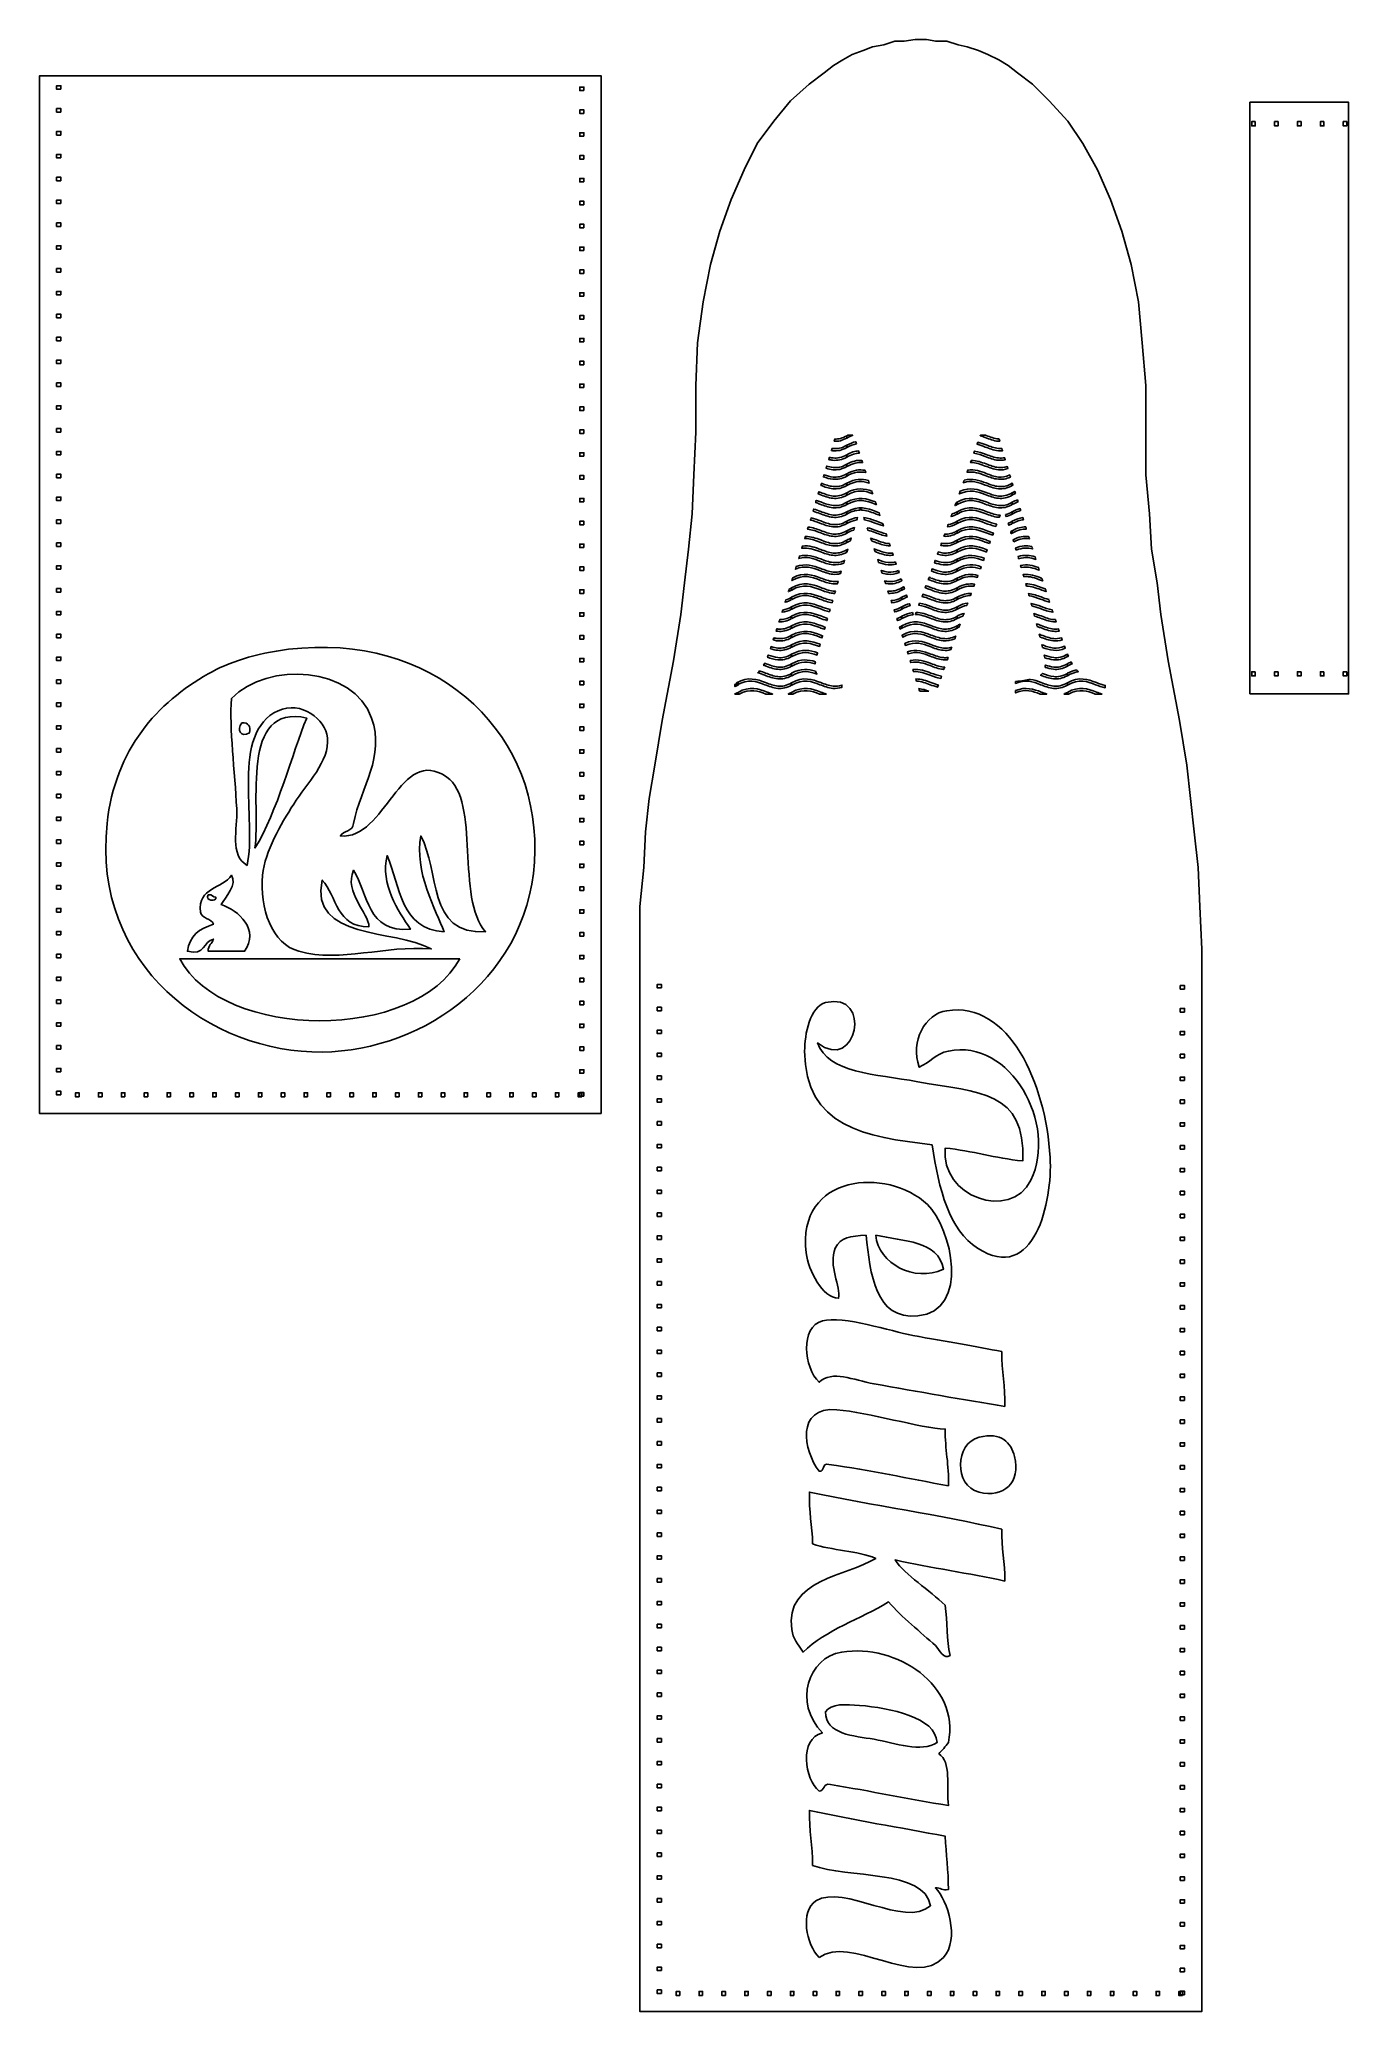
# Model space of a CAD drawing. Extents: x 7 to 193, y 6 to 286.
import ezdxf

# ---------------------------------------------------------------- set-up
doc = ezdxf.new("R2010")
doc.units = 0
for name, color, linetype in [('CUT', 7, 'CONTINUOUS'), ('ENGRAVE', 7, 'CONTINUOUS'), ('STITCH', 7, 'CONTINUOUS')]:
    doc.layers.add(name, color=color, linetype=linetype)

# ---------------------------------------------------------------- blocks, each defined once
blk = doc.blocks.new('BLOCK_2')
at = {"layer": 'ENGRAVE', "color": 7}
for points, knots in [([(133.67, 128.81), (124.13, 129.89), (115.54, 131.4), (115.52, 142.14), (115.51, 144.49), (116.26, 148.48), (118.5, 149.03), (125.24, 150.68), (122.99, 138.89), (117.35, 143.29), (118.92, 138.98), (125.5, 138.88), (131.6, 137.78), (140.43, 136.17), (146.95, 136.54), (146.54, 126.52), (142.61, 126.88), (139.39, 127.95), (135.51, 128.35), (134.75, 121.42), (144.82, 117.9), (147.68, 123.76), (151.57, 131.7), (144.78, 143.99), (135.97, 142.14), (134.16, 141.76), (133.29, 140.49), (131.83, 139.84), (130.51, 143.53), (132.64, 147.41), (135.74, 147.88), (144.6, 149.25), (149.83, 137.62), (150.44, 126.98), (150.8, 120.8), (148.2, 108.87), (140.1, 114.11), (136.13, 116.68), (134.59, 122.37), (133.67, 128.81)], [0, 0, 0, 0, 1, 1, 1, 2, 2, 2, 3, 3, 3, 4, 4, 4, 5, 5, 5, 6, 6, 6, 7, 7, 7, 8, 8, 8, 9, 9, 9, 10, 10, 10, 11, 11, 11, 12, 12, 12, 13, 13, 13, 13]), ([(124.25, 115.95), (122.06, 115.81), (120.58, 115.68), (119.88, 114.11), (118.8, 111.67), (120.75, 108.55), (120.34, 106.99), (118.03, 106.98), (116.06, 110.95), (115.74, 113.42), (114.32, 124.65), (127.32, 125.71), (132.98, 120.31), (136.46, 116.99), (139.11, 105.16), (131.6, 104.46), (125.53, 103.89), (124.86, 110.47), (124.25, 115.95)], [0, 0, 0, 0, 1, 1, 1, 2, 2, 2, 3, 3, 3, 4, 4, 4, 5, 5, 5, 6, 6, 6, 6]), ([(125.63, 115.95), (126.06, 111.88), (131.07, 109.17), (135.28, 111.12), (134.53, 115.2), (129.58, 115.08), (125.63, 115.95)], [0, 0, 0, 0, 1, 1, 1, 2, 2, 2, 2]), ([(144.01, 91.59), (138.31, 92.54), (131.52, 93.71), (125.4, 94.81), (122.43, 95.34), (119.42, 96.82), (117.58, 95.04), (115.42, 97.1), (114.82, 102.92), (118.04, 103.77), (120.98, 104.54), (127.83, 102.28), (130.91, 101.7), (135.69, 100.81), (139.99, 100.11), (143.55, 99.4), (143.53, 96.62), (144.06, 94.4), (144.01, 91.59)], [0, 0, 0, 0, 1, 1, 1, 2, 2, 2, 3, 3, 3, 4, 4, 4, 5, 5, 5, 6, 6, 6, 6]), ([(135.97, 80.33), (130.27, 81.3), (124.91, 82.6), (118.96, 83.32), (117.85, 83.66), (118.49, 82.26), (117.58, 82.4), (115.33, 85.28), (114.23, 91.61), (120.11, 91.13), (124.61, 90.77), (131.98, 88.51), (135.51, 88.37), (135.47, 85.5), (136.08, 83.28), (135.97, 80.33)], [0, 0, 0, 0, 1, 1, 1, 2, 2, 2, 3, 3, 3, 4, 4, 4, 5, 5, 5, 5]), ([(145.39, 84.47), (146.3, 80.79), (143.85, 78.53), (140.33, 79.41), (136.74, 80.31), (136.86, 86.36), (140.33, 87.22), (143.46, 88.01), (144.88, 86.48), (145.39, 84.47)], [0, 0, 0, 0, 1, 1, 1, 2, 2, 2, 3, 3, 3, 3]), ([(144.01, 66.77), (138.88, 67.85), (133.49, 68.67), (128.38, 69.76), (129.82, 67.6), (133.3, 65.49), (135.51, 63.33), (135.85, 61.06), (135.69, 58.3), (136.2, 56.2), (135.32, 55.45), (134.69, 57.06), (134.13, 57.58), (132.11, 59.45), (129.28, 61.67), (127.46, 63.79), (123.46, 61.35), (118.55, 59.84), (115.29, 56.66), (114.53, 57.87), (113.87, 58.54), (113.68, 59.88), (112.65, 66.99), (121.47, 67.43), (125.63, 69.99), (123.08, 71.12), (119.36, 71.08), (116.66, 72.06), (116.59, 74.59), (116.11, 76.71), (116.2, 79.41), (125.18, 77.51), (134.75, 76.21), (143.55, 74.13), (143.53, 71.51), (144, 69.37), (144.01, 66.77)], [0, 0, 0, 0, 1, 1, 1, 2, 2, 2, 3, 3, 3, 4, 4, 4, 5, 5, 5, 6, 6, 6, 7, 7, 7, 8, 8, 8, 9, 9, 9, 10, 10, 10, 11, 11, 11, 12, 12, 12, 12]), ([(134.59, 42.19), (136.44, 41.13), (135.67, 37.45), (135.97, 34.84), (130.29, 35.75), (124.87, 36.91), (119.19, 37.82), (118.07, 38.1), (118.42, 36.91), (117.58, 36.9), (115.56, 38.49), (114.66, 44.39), (118.04, 45.17), (113.89, 49.51), (115.98, 55.89), (120.8, 56.66), (128.59, 57.92), (137.65, 51.9), (135.97, 43.8), (135.54, 43.23), (135.08, 42.69), (134.59, 42.19)], [0, 0, 0, 0, 1, 1, 1, 2, 2, 2, 3, 3, 3, 4, 4, 4, 5, 5, 5, 6, 6, 6, 7, 7, 7, 7]), ([(123.33, 49.08), (121.49, 49.24), (119.23, 49.39), (118.5, 48.16), (118.41, 44.93), (122.59, 44.76), (125.4, 44.26), (128.38, 43.72), (132.13, 42.32), (134.36, 43.8), (134.15, 47.44), (127.69, 48.7), (123.33, 49.08)], [0, 0, 0, 0, 1, 1, 1, 2, 2, 2, 3, 3, 3, 4, 4, 4, 4]), ([(117.58, 13.24), (115.75, 15.03), (114.83, 19.86), (117.12, 21.28), (121.17, 23.77), (129.62, 17.32), (133.44, 20.59), (132.53, 25.85), (121.55, 24.44), (116.66, 26.33), (116.65, 29.08), (116.14, 31.32), (116.2, 34.15), (122.49, 32.77), (129.1, 31.72), (135.51, 30.47), (135.66, 27.95), (135.96, 25.56), (135.97, 22.89), (135.1, 22.71), (134.87, 23.17), (134.13, 23.12), (135.88, 21.35), (137.59, 15.85), (135.28, 13.24), (131.35, 8.8), (121.92, 16.48), (117.58, 13.24)], [0, 0, 0, 0, 1, 1, 1, 2, 2, 2, 3, 3, 3, 4, 4, 4, 5, 5, 5, 6, 6, 6, 7, 7, 7, 8, 8, 8, 9, 9, 9, 9])]:
    blk.add_open_spline(points, degree=3, knots=knots, dxfattribs=at)
blk = doc.blocks.new('BLOCK_3')
at = {"layer": 'ENGRAVE', "color": 7}
for points, knots in [([(42.12, 199.27), (62.37, 201.71), (77.4, 188.24), (77.15, 170.64), (76.9, 152.94), (61.56, 142.19), (46.91, 142), (30.95, 141.8), (14.12, 154.36), (16.3, 174.48), (17.45, 185.11), (23.49, 191.69), (30.68, 195.78), (33.58, 197.43), (37.38, 198.7), (42.12, 199.27)], [0, 0, 0, 0, 1, 1, 1, 2, 2, 2, 3, 3, 3, 4, 4, 4, 5, 5, 5, 5]), ([(51.34, 174.48), (52.41, 179.85), (55.88, 183.94), (53.92, 189.5), (51.34, 196.82), (39.2, 197.61), (34, 192.29), (33.65, 188.07), (34.48, 181.9), (34.74, 176.57), (34.88, 173.66), (33.7, 170.03), (36.21, 168.54), (37.68, 175.06), (33.77, 187.41), (40.64, 190.54), (43.88, 192.02), (47.39, 189.31), (47.65, 186.7), (47.98, 183.33), (44.71, 180.2), (42.85, 177.27), (40.96, 174.3), (38.79, 170.63), (38.43, 167.15), (37.94, 162.48), (39.78, 157.34), (43.59, 156.32), (49.64, 154.7), (55.77, 157.19), (62.4, 156.67), (57.09, 159.56), (45.03, 157.91), (46.91, 166.45), (49.02, 164.14), (48.92, 159.73), (53.55, 159.81), (53.58, 161.65), (49.98, 164.77), (51.34, 167.84), (53.45, 164.5), (53.25, 158.95), (59.45, 159.46), (57.69, 162.11), (55.13, 165.84), (56.13, 169.94), (57.99, 165.53), (58.07, 159.43), (64.24, 159.11), (63.09, 162), (59.94, 167.82), (60.92, 172.73), (63.65, 167.87), (61.74, 158.61), (70.15, 159.11), (65.85, 163.76), (69.46, 177.76), (64.61, 181.11), (57.93, 185.74), (55.96, 172.12), (49.49, 172.73), (49.85, 173.55), (51.34, 173.31), (51.34, 174.48)], [0, 0, 0, 0, 1, 1, 1, 2, 2, 2, 3, 3, 3, 4, 4, 4, 5, 5, 5, 6, 6, 6, 7, 7, 7, 8, 8, 8, 9, 9, 9, 10, 10, 10, 11, 11, 11, 12, 12, 12, 13, 13, 13, 14, 14, 14, 15, 15, 15, 16, 16, 16, 17, 17, 17, 18, 18, 18, 19, 19, 19, 20, 20, 20, 21, 21, 21, 21]), ([(37.32, 170.99), (40.57, 176.19), (42.57, 184.4), (44.7, 189.5), (35.12, 191.67), (38.17, 177.07), (37.32, 170.99)], [0, 0, 0, 0, 1, 1, 1, 2, 2, 2, 2]), ([(35.48, 188.8), (36.45, 188.9), (36.69, 188.31), (36.58, 187.4), (35.34, 186.59), (34.68, 187.86), (35.48, 188.8)], [0, 0, 0, 0, 1, 1, 1, 2, 2, 2, 2]), ([(29.58, 161.91), (29.74, 160.9), (31.16, 161.08), (31.42, 160.16), (29.46, 159.57), (28.01, 158.5), (27.73, 156.32), (30.3, 155.63), (29.94, 157.72), (31.42, 158.07), (31.26, 157.4), (30.63, 157.19), (30.68, 156.32), (32.4, 156.32), (34.12, 156.32), (35.85, 156.32), (38.05, 159.35), (34.99, 162.16), (32.53, 162.96), (33.15, 164.01), (34.86, 165.86), (34, 167.15), (32.74, 165.2), (29.17, 165.43), (29.58, 161.91)], [0, 0, 0, 0, 1, 1, 1, 2, 2, 2, 3, 3, 3, 4, 4, 4, 5, 5, 5, 6, 6, 6, 7, 7, 7, 8, 8, 8, 8]), ([(30.68, 164.35), (31.28, 164.45), (31.32, 164.02), (31.79, 164), (31.94, 163.33), (30.11, 163.49), (30.68, 164.35)], [0, 0, 0, 0, 1, 1, 1, 2, 2, 2, 2]), ([(66.46, 155.27), (53.18, 155.27), (39.9, 155.27), (26.63, 155.27), (32.79, 143.56), (60.33, 143.47), (66.46, 155.27)], [0, 0, 0, 0, 1, 1, 1, 2, 2, 2, 2])]:
    blk.add_open_spline(points, degree=3, knots=knots, dxfattribs=at)
blk = doc.blocks.new('BLOCK_4')
at = {"layer": 'ENGRAVE', "color": 7}
for points, knots in [([(121.52, 227.96), (120.82, 227.57), (120.19, 227.45), (119.54, 227.51), (119.46, 227.52), (119.4, 227.53), (119.32, 227.54), (119.36, 227.65), (119.39, 227.75), (119.42, 227.85), (119.47, 227.84), (119.52, 227.83), (119.57, 227.83), (120.17, 227.77), (120.79, 227.87), (121.52, 228.29), (121.52, 228.29), (121.52, 227.96), (121.52, 227.96)], [0, 0, 0, 0, 1, 1, 1, 2, 2, 2, 3, 3, 3, 4, 4, 4, 5, 5, 5, 6, 6, 6, 6]), ([(121.52, 229.31), (120.89, 228.96), (120.31, 228.82), (119.72, 228.85), (119.75, 228.95), (119.78, 229.06), (119.81, 229.16), (120.34, 229.15), (120.89, 229.28), (121.52, 229.64), (121.52, 229.64), (121.52, 229.31), (121.52, 229.31)], [0, 0, 0, 0, 1, 1, 1, 2, 2, 2, 3, 3, 3, 4, 4, 4, 4]), ([(121.52, 229.31), (121.52, 229.31), (121.52, 229.64), (121.52, 229.64), (121.56, 229.67), (121.59, 229.68), (121.63, 229.7), (121.63, 229.7), (122.37, 229.7), (122.37, 229.7), (122.1, 229.61), (121.82, 229.49), (121.52, 229.31)], [0, 0, 0, 0, 1, 1, 1, 2, 2, 2, 3, 3, 3, 4, 4, 4, 4]), ([(122.88, 228.48), (122.46, 228.4), (122.01, 228.24), (121.52, 227.96), (121.52, 227.96), (121.52, 228.29), (121.52, 228.29), (121.96, 228.55), (122.38, 228.7), (122.78, 228.78), (122.81, 228.68), (122.84, 228.58), (122.88, 228.48)], [0, 0, 0, 0, 1, 1, 1, 2, 2, 2, 3, 3, 3, 4, 4, 4, 4]), ([(121.52, 226.94), (122.12, 227.29), (122.68, 227.45), (123.2, 227.48), (123.23, 227.38), (123.27, 227.28), (123.3, 227.18), (122.77, 227.15), (122.19, 226.99), (121.52, 226.61), (121.52, 226.61), (121.52, 226.94), (121.52, 226.94)], [0, 0, 0, 0, 1, 1, 1, 2, 2, 2, 3, 3, 3, 4, 4, 4, 4]), ([(143.07, 226.16), (142.41, 226.22), (141.81, 226.46), (141.22, 226.68), (140.68, 226.88), (140.16, 227.08), (139.59, 227.15), (139.63, 227.25), (139.66, 227.35), (139.7, 227.45), (140.28, 227.37), (140.81, 227.18), (141.33, 226.98), (141.93, 226.76), (142.5, 226.54), (143.1, 226.48), (143.38, 226.45), (143.67, 226.46), (143.96, 226.52), (143.99, 226.41), (144.02, 226.32), (144.05, 226.22), (143.72, 226.14), (143.4, 226.13), (143.07, 226.16)], [0, 0, 0, 0, 1, 1, 1, 2, 2, 2, 3, 3, 3, 4, 4, 4, 5, 5, 5, 6, 6, 6, 7, 7, 7, 8, 8, 8, 8]), ([(143.07, 227.51), (142.41, 227.57), (141.81, 227.81), (141.22, 228.03), (140.83, 228.18), (140.45, 228.32), (140.05, 228.42), (140.08, 228.52), (140.12, 228.62), (140.16, 228.72), (140.56, 228.62), (140.95, 228.47), (141.33, 228.33), (141.93, 228.11), (142.5, 227.89), (143.1, 227.83), (143.26, 227.81), (143.41, 227.81), (143.57, 227.82), (143.61, 227.71), (143.64, 227.61), (143.67, 227.51), (143.47, 227.49), (143.27, 227.49), (143.07, 227.51)], [0, 0, 0, 0, 1, 1, 1, 2, 2, 2, 3, 3, 3, 4, 4, 4, 5, 5, 5, 6, 6, 6, 7, 7, 7, 8, 8, 8, 8]), ([(143.07, 228.86), (142.41, 228.93), (141.81, 229.16), (141.22, 229.38), (140.97, 229.47), (140.73, 229.56), (140.49, 229.64), (140.5, 229.66), (140.5, 229.68), (140.51, 229.7), (140.51, 229.7), (141.28, 229.7), (141.28, 229.7), (141.3, 229.7), (141.31, 229.69), (141.33, 229.68), (141.93, 229.46), (142.5, 229.24), (143.1, 229.18), (143.12, 229.18), (143.15, 229.18), (143.17, 229.17), (143.2, 229.07), (143.24, 228.96), (143.27, 228.85), (143.2, 228.85), (143.13, 228.85), (143.07, 228.86)], [0, 0, 0, 0, 1, 1, 1, 2, 2, 2, 3, 3, 3, 4, 4, 4, 5, 5, 5, 6, 6, 6, 7, 7, 7, 8, 8, 8, 9, 9, 9, 9]), ([(121.52, 225.59), (121.52, 225.59), (121.52, 225.26), (121.52, 225.26), (120.82, 224.87), (120.19, 224.74), (119.54, 224.81), (119.2, 224.84), (118.88, 224.92), (118.56, 225.02), (118.6, 225.12), (118.63, 225.22), (118.66, 225.32), (118.96, 225.23), (119.26, 225.15), (119.57, 225.12), (120.17, 225.06), (120.79, 225.16), (121.52, 225.59)], [0, 0, 0, 0, 1, 1, 1, 2, 2, 2, 3, 3, 3, 4, 4, 4, 5, 5, 5, 6, 6, 6, 6]), ([(121.52, 226.94), (121.52, 226.94), (121.52, 226.61), (121.52, 226.61), (120.82, 226.22), (120.19, 226.09), (119.54, 226.16), (119.33, 226.18), (119.13, 226.22), (118.94, 226.27), (118.97, 226.37), (119, 226.47), (119.03, 226.57), (119.21, 226.53), (119.39, 226.49), (119.57, 226.48), (120.17, 226.42), (120.79, 226.52), (121.52, 226.94)], [0, 0, 0, 0, 1, 1, 1, 2, 2, 2, 3, 3, 3, 4, 4, 4, 5, 5, 5, 6, 6, 6, 6]), ([(121.52, 225.59), (122.29, 226.04), (122.99, 226.17), (123.64, 226.14), (123.68, 226.03), (123.71, 225.92), (123.75, 225.82), (123.09, 225.87), (122.38, 225.75), (121.52, 225.26), (121.52, 225.26), (121.52, 225.59), (121.52, 225.59)], [0, 0, 0, 0, 1, 1, 1, 2, 2, 2, 3, 3, 3, 4, 4, 4, 4]), ([(121.52, 224.24), (122.48, 224.79), (123.33, 224.86), (124.1, 224.73), (124.14, 224.62), (124.18, 224.51), (124.22, 224.4), (123.43, 224.56), (122.58, 224.52), (121.52, 223.91), (121.52, 223.91), (121.52, 224.24), (121.52, 224.24)], [0, 0, 0, 0, 1, 1, 1, 2, 2, 2, 3, 3, 3, 4, 4, 4, 4]), ([(143.07, 223.46), (142.41, 223.52), (141.81, 223.75), (141.22, 223.98), (140.39, 224.29), (139.59, 224.6), (138.62, 224.44), (138.66, 224.54), (138.69, 224.65), (138.73, 224.76), (139.69, 224.88), (140.54, 224.58), (141.33, 224.28), (141.93, 224.05), (142.5, 223.83), (143.1, 223.77), (143.6, 223.72), (144.12, 223.79), (144.7, 224.06), (144.73, 223.96), (144.76, 223.87), (144.79, 223.77), (144.19, 223.49), (143.64, 223.4), (143.07, 223.46)], [0, 0, 0, 0, 1, 1, 1, 2, 2, 2, 3, 3, 3, 4, 4, 4, 5, 5, 5, 6, 6, 6, 7, 7, 7, 8, 8, 8, 8]), ([(143.07, 224.81), (142.41, 224.87), (141.81, 225.11), (141.22, 225.33), (140.54, 225.58), (139.87, 225.84), (139.12, 225.83), (139.15, 225.93), (139.19, 226.04), (139.23, 226.14), (139.99, 226.12), (140.68, 225.88), (141.33, 225.63), (141.93, 225.41), (142.5, 225.18), (143.1, 225.12), (143.49, 225.09), (143.9, 225.12), (144.34, 225.26), (144.37, 225.17), (144.4, 225.07), (144.43, 224.97), (143.97, 224.81), (143.52, 224.76), (143.07, 224.81)], [0, 0, 0, 0, 1, 1, 1, 2, 2, 2, 3, 3, 3, 4, 4, 4, 5, 5, 5, 6, 6, 6, 7, 7, 7, 8, 8, 8, 8]), ([(119.57, 221.07), (120.17, 221.01), (120.79, 221.11), (121.52, 221.53), (121.52, 221.53), (121.52, 221.2), (121.52, 221.2), (120.82, 220.81), (120.19, 220.69), (119.54, 220.75), (118.88, 220.82), (118.28, 221.05), (117.68, 221.27), (117.61, 221.3), (117.54, 221.33), (117.46, 221.36), (117.49, 221.46), (117.52, 221.56), (117.55, 221.67), (117.64, 221.64), (117.72, 221.61), (117.8, 221.58), (118.4, 221.35), (118.97, 221.13), (119.57, 221.07)], [0, 0, 0, 0, 1, 1, 1, 2, 2, 2, 3, 3, 3, 4, 4, 4, 5, 5, 5, 6, 6, 6, 7, 7, 7, 8, 8, 8, 8]), ([(121.52, 222.88), (121.52, 222.88), (121.52, 222.55), (121.52, 222.55), (120.82, 222.17), (120.19, 222.04), (119.54, 222.1), (118.93, 222.16), (118.38, 222.37), (117.83, 222.57), (117.86, 222.67), (117.89, 222.78), (117.92, 222.88), (118.47, 222.67), (119.01, 222.48), (119.57, 222.42), (120.17, 222.36), (120.79, 222.46), (121.52, 222.88)], [0, 0, 0, 0, 1, 1, 1, 2, 2, 2, 3, 3, 3, 4, 4, 4, 5, 5, 5, 6, 6, 6, 6]), ([(121.52, 224.24), (121.52, 224.24), (121.52, 223.9), (121.52, 223.9), (120.82, 223.52), (120.19, 223.39), (119.54, 223.46), (119.07, 223.5), (118.63, 223.64), (118.2, 223.79), (118.23, 223.89), (118.26, 224), (118.29, 224.1), (118.71, 223.95), (119.13, 223.82), (119.57, 223.77), (120.17, 223.71), (120.79, 223.81), (121.52, 224.24)], [0, 0, 0, 0, 1, 1, 1, 2, 2, 2, 3, 3, 3, 4, 4, 4, 5, 5, 5, 6, 6, 6, 6]), ([(121.52, 222.89), (122.68, 223.56), (123.68, 223.52), (124.58, 223.28), (124.62, 223.16), (124.66, 223.04), (124.7, 222.92), (123.78, 223.2), (122.81, 223.3), (121.52, 222.55), (121.52, 222.55), (121.52, 222.89), (121.52, 222.89)], [0, 0, 0, 0, 1, 1, 1, 2, 2, 2, 3, 3, 3, 4, 4, 4, 4]), ([(121.52, 221.53), (122.9, 222.33), (124.04, 222.13), (125.08, 221.78), (125.12, 221.65), (125.17, 221.52), (125.21, 221.39), (124.13, 221.79), (123.05, 222.08), (121.52, 221.2), (121.52, 221.2), (121.52, 221.53), (121.52, 221.53)], [0, 0, 0, 0, 1, 1, 1, 2, 2, 2, 3, 3, 3, 4, 4, 4, 4]), ([(143.07, 220.75), (142.41, 220.82), (141.81, 221.05), (141.22, 221.27), (140.1, 221.69), (139.03, 222.11), (137.51, 221.36), (137.56, 221.5), (137.6, 221.63), (137.65, 221.76), (139.08, 222.39), (140.25, 221.98), (141.33, 221.58), (141.93, 221.35), (142.5, 221.13), (143.1, 221.07), (143.7, 221.01), (144.32, 221.11), (145.05, 221.53), (145.05, 221.53), (145.05, 221.2), (145.05, 221.2), (144.36, 220.81), (143.72, 220.69), (143.07, 220.75)], [0, 0, 0, 0, 1, 1, 1, 2, 2, 2, 3, 3, 3, 4, 4, 4, 5, 5, 5, 6, 6, 6, 7, 7, 7, 8, 8, 8, 8]), ([(143.07, 222.1), (142.41, 222.17), (141.81, 222.4), (141.22, 222.63), (140.25, 222.99), (139.31, 223.36), (138.08, 222.95), (138.12, 223.07), (138.17, 223.19), (138.21, 223.31), (139.39, 223.63), (140.39, 223.28), (141.33, 222.93), (141.93, 222.7), (142.5, 222.48), (143.1, 222.42), (143.7, 222.36), (144.32, 222.46), (145.05, 222.88), (145.05, 222.88), (145.05, 222.55), (145.05, 222.55), (144.36, 222.17), (143.72, 222.04), (143.07, 222.1)], [0, 0, 0, 0, 1, 1, 1, 2, 2, 2, 3, 3, 3, 4, 4, 4, 5, 5, 5, 6, 6, 6, 7, 7, 7, 8, 8, 8, 8]), ([(145.05, 222.55), (145.05, 222.55), (145.05, 222.89), (145.05, 222.89), (145.05, 222.89), (145.05, 222.89), (145.06, 222.89), (145.08, 222.79), (145.11, 222.7), (145.14, 222.6), (145.11, 222.59), (145.08, 222.57), (145.05, 222.55)], [0, 0, 0, 0, 1, 1, 1, 2, 2, 2, 3, 3, 3, 4, 4, 4, 4]), ([(145.05, 221.2), (145.05, 221.2), (145.05, 221.53), (145.05, 221.53), (145.17, 221.61), (145.29, 221.67), (145.41, 221.72), (145.44, 221.62), (145.47, 221.53), (145.5, 221.43), (145.35, 221.36), (145.2, 221.29), (145.05, 221.2)], [0, 0, 0, 0, 1, 1, 1, 2, 2, 2, 3, 3, 3, 4, 4, 4, 4]), ([(119.57, 218.37), (120.17, 218.31), (120.79, 218.41), (121.52, 218.83), (121.52, 218.83), (121.52, 218.5), (121.52, 218.5), (120.82, 218.11), (120.19, 217.98), (119.54, 218.05), (118.88, 218.11), (118.28, 218.35), (117.68, 218.57), (117.36, 218.69), (117.05, 218.81), (116.72, 218.9), (116.75, 219.01), (116.78, 219.11), (116.81, 219.21), (117.15, 219.11), (117.48, 218.99), (117.8, 218.87), (118.4, 218.65), (118.97, 218.43), (119.57, 218.37)], [0, 0, 0, 0, 1, 1, 1, 2, 2, 2, 3, 3, 3, 4, 4, 4, 5, 5, 5, 6, 6, 6, 7, 7, 7, 8, 8, 8, 8]), ([(119.57, 219.72), (120.17, 219.66), (120.79, 219.76), (121.52, 220.18), (121.52, 220.18), (121.52, 219.85), (121.52, 219.85), (120.82, 219.46), (120.19, 219.34), (119.54, 219.4), (118.88, 219.47), (118.28, 219.7), (117.68, 219.92), (117.49, 220), (117.29, 220.07), (117.09, 220.14), (117.12, 220.24), (117.15, 220.34), (117.18, 220.44), (117.39, 220.37), (117.6, 220.3), (117.8, 220.22), (118.4, 220), (118.97, 219.78), (119.57, 219.72)], [0, 0, 0, 0, 1, 1, 1, 2, 2, 2, 3, 3, 3, 4, 4, 4, 5, 5, 5, 6, 6, 6, 7, 7, 7, 8, 8, 8, 8]), ([(121.52, 220.18), (123.13, 221.11), (124.41, 220.68), (125.59, 220.24), (125.63, 220.11), (125.68, 219.98), (125.72, 219.85), (125.66, 219.87), (125.59, 219.9), (125.53, 219.92), (124.34, 220.37), (123.2, 220.82), (121.52, 219.85), (121.52, 219.85), (121.52, 220.18), (121.52, 220.18)], [0, 0, 0, 0, 1, 1, 1, 2, 2, 2, 3, 3, 3, 4, 4, 4, 5, 5, 5, 5]), ([(121.52, 218.83), (123.15, 219.77), (124.45, 219.32), (125.64, 218.87), (125.8, 218.81), (125.95, 218.76), (126.1, 218.7), (126.15, 218.57), (126.19, 218.45), (126.23, 218.32), (126, 218.4), (125.76, 218.48), (125.53, 218.57), (124.9, 218.81), (124.28, 219.04), (123.59, 219.07), (123.57, 219.13), (123.55, 219.18), (123.53, 219.24), (123.53, 219.24), (123.42, 219.24), (123.42, 219.24), (123.41, 219.18), (123.39, 219.13), (123.37, 219.07), (122.82, 219.06), (122.22, 218.9), (121.52, 218.5), (121.52, 218.5), (121.52, 218.83), (121.52, 218.83)], [0, 0, 0, 0, 1, 1, 1, 2, 2, 2, 3, 3, 3, 4, 4, 4, 5, 5, 5, 6, 6, 6, 7, 7, 7, 8, 8, 8, 9, 9, 9, 10, 10, 10, 10]), ([(137.21, 218.5), (136.91, 218.33), (136.63, 218.22), (136.35, 218.14), (136.39, 218.26), (136.43, 218.38), (136.47, 218.5), (136.71, 218.57), (136.95, 218.68), (137.21, 218.83), (137.21, 218.83), (137.21, 218.5), (137.21, 218.5)], [0, 0, 0, 0, 1, 1, 1, 2, 2, 2, 3, 3, 3, 4, 4, 4, 4]), ([(137.21, 219.85), (137.11, 219.79), (137.01, 219.74), (136.91, 219.7), (136.96, 219.83), (137, 219.97), (137.05, 220.1), (137.1, 220.13), (137.15, 220.15), (137.21, 220.18), (137.21, 220.18), (137.21, 219.85), (137.21, 219.85)], [0, 0, 0, 0, 1, 1, 1, 2, 2, 2, 3, 3, 3, 4, 4, 4, 4]), ([(143.07, 219.4), (142.41, 219.47), (141.81, 219.7), (141.22, 219.92), (140.03, 220.37), (138.89, 220.82), (137.21, 219.85), (137.21, 219.85), (137.21, 220.18), (137.21, 220.18), (138.84, 221.13), (140.14, 220.67), (141.33, 220.22), (141.93, 220), (142.5, 219.78), (143.1, 219.72), (143.7, 219.66), (144.32, 219.76), (145.05, 220.18), (145.05, 220.18), (145.05, 219.85), (145.05, 219.85), (144.36, 219.46), (143.72, 219.34), (143.07, 219.4)], [0, 0, 0, 0, 1, 1, 1, 2, 2, 2, 3, 3, 3, 4, 4, 4, 5, 5, 5, 6, 6, 6, 7, 7, 7, 8, 8, 8, 8]), ([(141.33, 218.87), (141.93, 218.65), (142.5, 218.43), (143.1, 218.37), (143.17, 218.36), (143.24, 218.36), (143.32, 218.35), (143.28, 218.25), (143.24, 218.14), (143.2, 218.04), (143.16, 218.04), (143.11, 218.04), (143.07, 218.05), (142.41, 218.11), (141.81, 218.35), (141.22, 218.57), (140.03, 219.02), (138.89, 219.47), (137.21, 218.5), (137.21, 218.5), (137.21, 218.83), (137.21, 218.83), (138.84, 219.77), (140.14, 219.32), (141.33, 218.87)], [0, 0, 0, 0, 1, 1, 1, 2, 2, 2, 3, 3, 3, 4, 4, 4, 5, 5, 5, 6, 6, 6, 7, 7, 7, 8, 8, 8, 8]), ([(144.08, 218.43), (144.39, 218.5), (144.71, 218.63), (145.05, 218.83), (145.05, 218.83), (145.05, 218.5), (145.05, 218.5), (144.75, 218.33), (144.46, 218.21), (144.17, 218.14), (144.14, 218.24), (144.11, 218.33), (144.08, 218.43)], [0, 0, 0, 0, 1, 1, 1, 2, 2, 2, 3, 3, 3, 4, 4, 4, 4]), ([(145.05, 219.85), (145.05, 219.85), (145.05, 220.18), (145.05, 220.18), (145.3, 220.33), (145.54, 220.44), (145.78, 220.52), (145.81, 220.42), (145.84, 220.32), (145.86, 220.23), (145.61, 220.14), (145.34, 220.02), (145.05, 219.85)], [0, 0, 0, 0, 1, 1, 1, 2, 2, 2, 3, 3, 3, 4, 4, 4, 4]), ([(145.05, 218.5), (145.05, 218.5), (145.05, 218.83), (145.05, 218.83), (145.44, 219.05), (145.8, 219.2), (146.15, 219.28), (146.18, 219.18), (146.22, 219.08), (146.24, 218.99), (145.88, 218.9), (145.48, 218.75), (145.05, 218.5)], [0, 0, 0, 0, 1, 1, 1, 2, 2, 2, 3, 3, 3, 4, 4, 4, 4]), ([(119.57, 215.66), (120.17, 215.6), (120.79, 215.7), (121.52, 216.13), (121.52, 216.13), (121.52, 215.8), (121.52, 215.8), (120.82, 215.41), (120.19, 215.28), (119.54, 215.35), (118.88, 215.41), (118.28, 215.64), (117.68, 215.87), (117.12, 216.08), (116.56, 216.29), (115.94, 216.35), (115.97, 216.45), (116, 216.56), (116.04, 216.66), (116.66, 216.59), (117.24, 216.38), (117.8, 216.17), (118.4, 215.95), (118.97, 215.72), (119.57, 215.66)], [0, 0, 0, 0, 1, 1, 1, 2, 2, 2, 3, 3, 3, 4, 4, 4, 5, 5, 5, 6, 6, 6, 7, 7, 7, 8, 8, 8, 8]), ([(119.57, 217.01), (120.17, 216.96), (120.79, 217.05), (121.52, 217.48), (121.52, 217.48), (121.52, 217.15), (121.52, 217.15), (120.82, 216.76), (120.19, 216.63), (119.54, 216.7), (118.88, 216.76), (118.28, 217), (117.68, 217.22), (117.24, 217.39), (116.8, 217.55), (116.34, 217.65), (116.37, 217.75), (116.4, 217.85), (116.43, 217.95), (116.91, 217.85), (117.36, 217.69), (117.8, 217.52), (118.4, 217.3), (118.97, 217.07), (119.57, 217.01)], [0, 0, 0, 0, 1, 1, 1, 2, 2, 2, 3, 3, 3, 4, 4, 4, 5, 5, 5, 6, 6, 6, 7, 7, 7, 8, 8, 8, 8]), ([(121.52, 217.48), (122.06, 217.79), (122.57, 217.95), (123.05, 218.01), (123.01, 217.9), (122.98, 217.79), (122.95, 217.68), (122.51, 217.61), (122.04, 217.45), (121.52, 217.15), (121.52, 217.15), (121.52, 217.48), (121.52, 217.48)], [0, 0, 0, 0, 1, 1, 1, 2, 2, 2, 3, 3, 3, 4, 4, 4, 4]), ([(121.52, 216.13), (121.9, 216.35), (122.26, 216.49), (122.61, 216.57), (122.57, 216.46), (122.53, 216.34), (122.5, 216.23), (122.19, 216.13), (121.87, 216), (121.52, 215.8), (121.52, 215.8), (121.52, 216.13), (121.52, 216.13)], [0, 0, 0, 0, 1, 1, 1, 2, 2, 2, 3, 3, 3, 4, 4, 4, 4]), ([(123.94, 218), (124.54, 217.93), (125.11, 217.72), (125.64, 217.52), (125.97, 217.4), (126.29, 217.28), (126.61, 217.18), (126.65, 217.06), (126.69, 216.94), (126.73, 216.82), (126.32, 216.92), (125.92, 217.07), (125.53, 217.22), (125.04, 217.4), (124.56, 217.58), (124.05, 217.67), (124.01, 217.78), (123.98, 217.89), (123.94, 218)], [0, 0, 0, 0, 1, 1, 1, 2, 2, 2, 3, 3, 3, 4, 4, 4, 5, 5, 5, 6, 6, 6, 6]), ([(124.41, 216.56), (124.84, 216.47), (125.25, 216.32), (125.64, 216.17), (126.14, 215.99), (126.61, 215.81), (127.1, 215.71), (127.14, 215.6), (127.18, 215.49), (127.22, 215.37), (126.62, 215.46), (126.07, 215.66), (125.53, 215.87), (125.2, 215.99), (124.87, 216.12), (124.53, 216.21), (124.49, 216.33), (124.45, 216.45), (124.41, 216.56)], [0, 0, 0, 0, 1, 1, 1, 2, 2, 2, 3, 3, 3, 4, 4, 4, 5, 5, 5, 6, 6, 6, 6]), ([(137.21, 215.8), (136.55, 215.43), (135.95, 215.3), (135.33, 215.34), (135.37, 215.44), (135.41, 215.55), (135.45, 215.65), (135.99, 215.63), (136.56, 215.75), (137.21, 216.13), (137.21, 216.13), (137.21, 215.8), (137.21, 215.8)], [0, 0, 0, 0, 1, 1, 1, 2, 2, 2, 3, 3, 3, 4, 4, 4, 4]), ([(137.21, 217.15), (136.72, 216.88), (136.27, 216.74), (135.82, 216.7), (135.86, 216.81), (135.9, 216.91), (135.94, 217.02), (136.34, 217.08), (136.75, 217.21), (137.21, 217.48), (137.21, 217.48), (137.21, 217.15), (137.21, 217.15)], [0, 0, 0, 0, 1, 1, 1, 2, 2, 2, 3, 3, 3, 4, 4, 4, 4]), ([(137.21, 217.15), (137.21, 217.15), (137.21, 217.48), (137.21, 217.48), (138.84, 218.42), (140.14, 217.97), (141.33, 217.52), (141.84, 217.33), (142.33, 217.15), (142.84, 217.06), (142.8, 216.96), (142.76, 216.85), (142.73, 216.75), (142.2, 216.85), (141.71, 217.04), (141.22, 217.22), (140.03, 217.67), (138.89, 218.12), (137.21, 217.15)], [0, 0, 0, 0, 1, 1, 1, 2, 2, 2, 3, 3, 3, 4, 4, 4, 5, 5, 5, 6, 6, 6, 6]), ([(137.21, 215.8), (137.21, 215.8), (137.21, 216.13), (137.21, 216.13), (138.84, 217.07), (140.14, 216.62), (141.33, 216.17), (141.68, 216.04), (142.03, 215.91), (142.38, 215.81), (142.34, 215.71), (142.31, 215.61), (142.27, 215.51), (141.91, 215.61), (141.56, 215.74), (141.22, 215.87), (140.03, 216.31), (138.89, 216.76), (137.21, 215.8)], [0, 0, 0, 0, 1, 1, 1, 2, 2, 2, 3, 3, 3, 4, 4, 4, 5, 5, 5, 6, 6, 6, 6]), ([(144.46, 217.2), (144.65, 217.27), (144.85, 217.36), (145.05, 217.48), (145.05, 217.48), (145.05, 217.15), (145.05, 217.15), (144.88, 217.05), (144.71, 216.97), (144.55, 216.91), (144.52, 217.01), (144.49, 217.1), (144.46, 217.2)], [0, 0, 0, 0, 1, 1, 1, 2, 2, 2, 3, 3, 3, 4, 4, 4, 4]), ([(144.83, 216.01), (144.9, 216.04), (144.97, 216.08), (145.05, 216.13), (145.05, 216.13), (145.05, 215.8), (145.05, 215.8), (145, 215.77), (144.96, 215.75), (144.91, 215.72), (144.88, 215.82), (144.85, 215.91), (144.83, 216.01)], [0, 0, 0, 0, 1, 1, 1, 2, 2, 2, 3, 3, 3, 4, 4, 4, 4]), ([(145.05, 217.15), (145.05, 217.15), (145.05, 217.48), (145.05, 217.48), (145.58, 217.79), (146.08, 217.94), (146.55, 218), (146.58, 217.9), (146.61, 217.8), (146.64, 217.7), (146.16, 217.65), (145.64, 217.49), (145.05, 217.15)], [0, 0, 0, 0, 1, 1, 1, 2, 2, 2, 3, 3, 3, 4, 4, 4, 4]), ([(145.05, 215.8), (145.05, 215.8), (145.05, 216.13), (145.05, 216.13), (145.74, 216.53), (146.37, 216.67), (146.96, 216.68), (146.99, 216.57), (147.02, 216.47), (147.05, 216.37), (146.46, 216.38), (145.81, 216.23), (145.05, 215.8)], [0, 0, 0, 0, 1, 1, 1, 2, 2, 2, 3, 3, 3, 4, 4, 4, 4]), ([(117.8, 213.47), (118.4, 213.24), (118.97, 213.02), (119.57, 212.96), (120.17, 212.9), (120.79, 213), (121.52, 213.42), (121.52, 213.42), (121.52, 213.09), (121.52, 213.09), (120.82, 212.71), (120.19, 212.58), (119.54, 212.64), (118.88, 212.71), (118.28, 212.94), (117.68, 213.16), (116.87, 213.47), (116.07, 213.78), (115.11, 213.63), (115.14, 213.74), (115.18, 213.84), (115.21, 213.95), (116.17, 214.06), (117.01, 213.76), (117.8, 213.47)], [0, 0, 0, 0, 1, 1, 1, 2, 2, 2, 3, 3, 3, 4, 4, 4, 5, 5, 5, 6, 6, 6, 7, 7, 7, 8, 8, 8, 8]), ([(117.8, 214.82), (118.4, 214.59), (118.97, 214.37), (119.57, 214.31), (120.17, 214.25), (120.79, 214.35), (121.52, 214.78), (121.52, 214.78), (121.52, 214.44), (121.52, 214.44), (120.82, 214.06), (120.19, 213.93), (119.54, 213.99), (118.88, 214.06), (118.28, 214.29), (117.68, 214.52), (116.99, 214.78), (116.31, 215.04), (115.54, 215.02), (115.57, 215.12), (115.6, 215.23), (115.63, 215.33), (116.42, 215.33), (117.13, 215.07), (117.8, 214.82)], [0, 0, 0, 0, 1, 1, 1, 2, 2, 2, 3, 3, 3, 4, 4, 4, 5, 5, 5, 6, 6, 6, 7, 7, 7, 8, 8, 8, 8]), ([(121.52, 214.78), (121.73, 214.9), (121.94, 215), (122.15, 215.08), (122.11, 214.95), (122.07, 214.83), (122.03, 214.7), (121.87, 214.63), (121.7, 214.55), (121.52, 214.45), (121.52, 214.45), (121.52, 214.78), (121.52, 214.78)], [0, 0, 0, 0, 1, 1, 1, 2, 2, 2, 3, 3, 3, 4, 4, 4, 4]), ([(121.52, 213.43), (121.57, 213.46), (121.62, 213.48), (121.67, 213.51), (121.63, 213.37), (121.59, 213.24), (121.55, 213.11), (121.54, 213.1), (121.53, 213.1), (121.52, 213.09), (121.52, 213.09), (121.52, 213.43), (121.52, 213.43)], [0, 0, 0, 0, 1, 1, 1, 2, 2, 2, 3, 3, 3, 4, 4, 4, 4]), ([(124.9, 215.08), (125.16, 215), (125.4, 214.91), (125.64, 214.82), (126.24, 214.59), (126.81, 214.37), (127.41, 214.31), (127.47, 214.31), (127.52, 214.3), (127.57, 214.3), (127.61, 214.19), (127.64, 214.09), (127.68, 213.98), (127.58, 213.98), (127.48, 213.98), (127.38, 213.99), (126.72, 214.06), (126.12, 214.29), (125.53, 214.52), (125.36, 214.58), (125.19, 214.64), (125.03, 214.7), (124.99, 214.83), (124.94, 214.95), (124.9, 215.08)], [0, 0, 0, 0, 1, 1, 1, 2, 2, 2, 3, 3, 3, 4, 4, 4, 5, 5, 5, 6, 6, 6, 7, 7, 7, 8, 8, 8, 8]), ([(125.64, 213.47), (126.24, 213.24), (126.81, 213.02), (127.41, 212.96), (127.61, 212.94), (127.81, 212.94), (128.02, 212.96), (128.06, 212.86), (128.09, 212.76), (128.12, 212.66), (127.88, 212.62), (127.63, 212.62), (127.38, 212.64), (126.72, 212.71), (126.13, 212.94), (125.53, 213.16), (125.49, 213.29), (125.45, 213.42), (125.4, 213.55), (125.48, 213.53), (125.56, 213.5), (125.64, 213.47)], [0, 0, 0, 0, 1, 1, 1, 2, 2, 2, 3, 3, 3, 4, 4, 4, 5, 5, 5, 6, 6, 6, 7, 7, 7, 7]), ([(137.21, 213.09), (136.51, 212.71), (135.88, 212.58), (135.22, 212.64), (134.94, 212.67), (134.68, 212.73), (134.41, 212.81), (134.45, 212.91), (134.49, 213.01), (134.53, 213.11), (134.77, 213.04), (135.01, 212.99), (135.26, 212.96), (135.86, 212.9), (136.48, 213), (137.21, 213.42), (137.21, 213.42), (137.21, 213.09), (137.21, 213.09)], [0, 0, 0, 0, 1, 1, 1, 2, 2, 2, 3, 3, 3, 4, 4, 4, 5, 5, 5, 6, 6, 6, 6]), ([(137.21, 214.44), (136.51, 214.06), (135.88, 213.93), (135.22, 213.99), (135.1, 214.01), (134.98, 214.03), (134.87, 214.05), (134.9, 214.15), (134.94, 214.26), (134.98, 214.36), (135.07, 214.34), (135.16, 214.32), (135.26, 214.31), (135.86, 214.25), (136.48, 214.35), (137.21, 214.78), (137.21, 214.78), (137.21, 214.44), (137.21, 214.44)], [0, 0, 0, 0, 1, 1, 1, 2, 2, 2, 3, 3, 3, 4, 4, 4, 5, 5, 5, 6, 6, 6, 6]), ([(141.82, 214.3), (141.62, 214.37), (141.42, 214.44), (141.22, 214.52), (140.03, 214.96), (138.89, 215.41), (137.21, 214.45), (137.21, 214.45), (137.21, 214.78), (137.21, 214.78), (138.84, 215.72), (140.14, 215.27), (141.33, 214.82), (141.53, 214.74), (141.73, 214.67), (141.93, 214.6), (141.9, 214.5), (141.86, 214.4), (141.82, 214.3)], [0, 0, 0, 0, 1, 1, 1, 2, 2, 2, 3, 3, 3, 4, 4, 4, 5, 5, 5, 6, 6, 6, 6]), ([(137.21, 213.09), (137.21, 213.09), (137.21, 213.43), (137.21, 213.43), (138.84, 214.37), (140.14, 213.91), (141.33, 213.47), (141.39, 213.45), (141.44, 213.43), (141.49, 213.41), (141.46, 213.3), (141.42, 213.2), (141.38, 213.1), (141.33, 213.12), (141.27, 213.14), (141.22, 213.16), (140.03, 213.61), (138.89, 214.06), (137.21, 213.09)], [0, 0, 0, 0, 1, 1, 1, 2, 2, 2, 3, 3, 3, 4, 4, 4, 5, 5, 5, 6, 6, 6, 6]), ([(145.26, 214.56), (145.23, 214.65), (145.2, 214.75), (145.17, 214.84), (145.98, 215.28), (146.71, 215.38), (147.38, 215.31), (147.42, 215.2), (147.45, 215.09), (147.48, 214.98), (146.83, 215.08), (146.11, 215), (145.26, 214.56)], [0, 0, 0, 0, 1, 1, 1, 2, 2, 2, 3, 3, 3, 4, 4, 4, 4]), ([(145.61, 213.37), (145.58, 213.47), (145.55, 213.56), (145.52, 213.66), (146.37, 214.03), (147.12, 214.03), (147.82, 213.89), (147.86, 213.77), (147.9, 213.66), (147.93, 213.54), (147.24, 213.72), (146.5, 213.75), (145.61, 213.37)], [0, 0, 0, 0, 1, 1, 1, 2, 2, 2, 3, 3, 3, 4, 4, 4, 4]), ([(117.8, 210.76), (118.4, 210.54), (118.97, 210.32), (119.57, 210.26), (119.94, 210.22), (120.32, 210.25), (120.73, 210.37), (120.7, 210.26), (120.66, 210.14), (120.63, 210.03), (120.26, 209.93), (119.9, 209.9), (119.54, 209.94), (118.88, 210.01), (118.28, 210.24), (117.68, 210.46), (116.62, 210.86), (115.6, 211.26), (114.2, 210.65), (114.24, 210.78), (114.28, 210.9), (114.31, 211.03), (115.65, 211.54), (116.77, 211.15), (117.8, 210.76)], [0, 0, 0, 0, 1, 1, 1, 2, 2, 2, 3, 3, 3, 4, 4, 4, 5, 5, 5, 6, 6, 6, 7, 7, 7, 8, 8, 8, 8]), ([(117.8, 212.12), (118.4, 211.89), (118.97, 211.67), (119.57, 211.61), (120.08, 211.56), (120.6, 211.62), (121.19, 211.9), (121.15, 211.78), (121.12, 211.65), (121.08, 211.53), (120.55, 211.31), (120.05, 211.24), (119.54, 211.29), (118.88, 211.36), (118.28, 211.59), (117.68, 211.81), (116.75, 212.17), (115.84, 212.52), (114.67, 212.17), (114.7, 212.29), (114.74, 212.41), (114.77, 212.52), (115.91, 212.8), (116.89, 212.46), (117.8, 212.12)], [0, 0, 0, 0, 1, 1, 1, 2, 2, 2, 3, 3, 3, 4, 4, 4, 5, 5, 5, 6, 6, 6, 7, 7, 7, 8, 8, 8, 8]), ([(128.45, 211.69), (128.48, 211.59), (128.51, 211.49), (128.54, 211.4), (128.15, 211.28), (127.77, 211.25), (127.38, 211.29), (126.91, 211.34), (126.47, 211.47), (126.04, 211.63), (125.99, 211.76), (125.95, 211.89), (125.91, 212.02), (126.41, 211.83), (126.9, 211.66), (127.41, 211.61), (127.74, 211.58), (128.09, 211.6), (128.45, 211.69)], [0, 0, 0, 0, 1, 1, 1, 2, 2, 2, 3, 3, 3, 4, 4, 4, 5, 5, 5, 6, 6, 6, 6]), ([(128.85, 210.47), (128.89, 210.38), (128.92, 210.28), (128.95, 210.19), (128.41, 209.96), (127.9, 209.89), (127.38, 209.94), (127.09, 209.97), (126.81, 210.03), (126.53, 210.11), (126.49, 210.24), (126.45, 210.36), (126.41, 210.49), (126.74, 210.38), (127.07, 210.29), (127.41, 210.26), (127.87, 210.21), (128.34, 210.26), (128.85, 210.47)], [0, 0, 0, 0, 1, 1, 1, 2, 2, 2, 3, 3, 3, 4, 4, 4, 5, 5, 5, 6, 6, 6, 6]), ([(137.21, 210.39), (136.51, 210), (135.88, 209.88), (135.22, 209.94), (134.63, 210), (134.08, 210.2), (133.54, 210.4), (133.58, 210.5), (133.61, 210.6), (133.65, 210.7), (134.19, 210.5), (134.71, 210.31), (135.26, 210.26), (135.86, 210.2), (136.48, 210.3), (137.21, 210.72), (137.21, 210.72), (137.21, 210.39), (137.21, 210.39)], [0, 0, 0, 0, 1, 1, 1, 2, 2, 2, 3, 3, 3, 4, 4, 4, 5, 5, 5, 6, 6, 6, 6]), ([(137.21, 211.74), (136.51, 211.35), (135.88, 211.23), (135.22, 211.29), (134.79, 211.34), (134.38, 211.45), (133.97, 211.59), (134.01, 211.7), (134.05, 211.8), (134.08, 211.9), (134.47, 211.76), (134.86, 211.65), (135.26, 211.61), (135.86, 211.55), (136.48, 211.65), (137.21, 212.07), (137.21, 212.07), (137.21, 211.74), (137.21, 211.74)], [0, 0, 0, 0, 1, 1, 1, 2, 2, 2, 3, 3, 3, 4, 4, 4, 5, 5, 5, 6, 6, 6, 6]), ([(137.21, 211.74), (137.21, 211.74), (137.21, 212.07), (137.21, 212.07), (138.72, 212.95), (139.94, 212.62), (141.06, 212.22), (141.02, 212.12), (140.98, 212.01), (140.95, 211.91), (139.85, 212.32), (138.76, 212.64), (137.21, 211.74)], [0, 0, 0, 0, 1, 1, 1, 2, 2, 2, 3, 3, 3, 4, 4, 4, 4]), ([(137.21, 210.39), (137.21, 210.39), (137.21, 210.72), (137.21, 210.72), (138.52, 211.48), (139.62, 211.34), (140.62, 211.02), (140.58, 210.92), (140.54, 210.82), (140.51, 210.72), (139.55, 211.03), (138.55, 211.17), (137.21, 210.39)], [0, 0, 0, 0, 1, 1, 1, 2, 2, 2, 3, 3, 3, 4, 4, 4, 4]), ([(145.96, 212.15), (145.93, 212.25), (145.9, 212.35), (145.87, 212.45), (146.76, 212.74), (147.55, 212.64), (148.29, 212.42), (148.32, 212.3), (148.36, 212.18), (148.4, 212.05), (147.66, 212.3), (146.89, 212.45), (145.96, 212.15)], [0, 0, 0, 0, 1, 1, 1, 2, 2, 2, 3, 3, 3, 4, 4, 4, 4]), ([(146.32, 210.89), (146.29, 210.99), (146.26, 211.09), (146.23, 211.19), (147.17, 211.4), (147.99, 211.19), (148.76, 210.91), (148.8, 210.79), (148.84, 210.65), (148.89, 210.53), (148.08, 210.83), (147.29, 211.09), (146.32, 210.89)], [0, 0, 0, 0, 1, 1, 1, 2, 2, 2, 3, 3, 3, 4, 4, 4, 4]), ([(113.67, 207.69), (113.52, 207.6), (113.36, 207.53), (113.21, 207.47), (113.25, 207.59), (113.29, 207.71), (113.33, 207.84), (113.44, 207.89), (113.56, 207.95), (113.67, 208.02), (113.67, 208.02), (113.67, 207.69), (113.67, 207.69)], [0, 0, 0, 0, 1, 1, 1, 2, 2, 2, 3, 3, 3, 4, 4, 4, 4]), ([(113.67, 208.02), (115.31, 208.96), (116.61, 208.51), (117.8, 208.06), (118.4, 207.84), (118.97, 207.61), (119.57, 207.55), (119.68, 207.54), (119.79, 207.54), (119.9, 207.54), (119.87, 207.43), (119.84, 207.33), (119.81, 207.22), (119.72, 207.22), (119.63, 207.23), (119.54, 207.24), (118.88, 207.3), (118.28, 207.54), (117.68, 207.76), (116.5, 208.2), (115.36, 208.66), (113.68, 207.69), (113.68, 207.69), (113.67, 208.02), (113.67, 208.02)], [0, 0, 0, 0, 1, 1, 1, 2, 2, 2, 3, 3, 3, 4, 4, 4, 5, 5, 5, 6, 6, 6, 7, 7, 7, 8, 8, 8, 8]), ([(113.67, 206.67), (115.31, 207.61), (116.61, 207.16), (117.8, 206.71), (118.38, 206.49), (118.93, 206.28), (119.51, 206.21), (119.48, 206.11), (119.45, 206.01), (119.42, 205.9), (118.81, 205.98), (118.24, 206.2), (117.68, 206.41), (116.5, 206.85), (115.36, 207.3), (113.68, 206.34), (113.68, 206.34), (113.67, 206.67), (113.67, 206.67)], [0, 0, 0, 0, 1, 1, 1, 2, 2, 2, 3, 3, 3, 4, 4, 4, 5, 5, 5, 6, 6, 6, 6]), ([(117.8, 209.41), (118.4, 209.19), (118.97, 208.97), (119.57, 208.91), (119.81, 208.88), (120.05, 208.89), (120.3, 208.92), (120.27, 208.81), (120.24, 208.7), (120.21, 208.59), (119.98, 208.57), (119.76, 208.57), (119.54, 208.59), (118.88, 208.65), (118.28, 208.89), (117.68, 209.11), (116.5, 209.55), (115.37, 210), (113.7, 209.05), (113.75, 209.19), (113.79, 209.32), (113.83, 209.45), (115.39, 210.28), (116.65, 209.85), (117.8, 209.41)], [0, 0, 0, 0, 1, 1, 1, 2, 2, 2, 3, 3, 3, 4, 4, 4, 5, 5, 5, 6, 6, 6, 7, 7, 7, 8, 8, 8, 8]), ([(129.24, 209.31), (129.27, 209.21), (129.31, 209.12), (129.34, 209.02), (128.65, 208.65), (128.03, 208.53), (127.38, 208.59), (127.25, 208.6), (127.13, 208.62), (127.01, 208.65), (126.97, 208.76), (126.93, 208.88), (126.9, 209), (127.07, 208.96), (127.24, 208.92), (127.41, 208.91), (127.98, 208.85), (128.57, 208.94), (129.24, 209.31)], [0, 0, 0, 0, 1, 1, 1, 2, 2, 2, 3, 3, 3, 4, 4, 4, 5, 5, 5, 6, 6, 6, 6]), ([(129.36, 208.02), (129.36, 208.02), (129.36, 207.69), (129.36, 207.69), (128.7, 207.32), (128.1, 207.19), (127.47, 207.23), (127.44, 207.34), (127.4, 207.45), (127.36, 207.56), (127.38, 207.56), (127.4, 207.56), (127.41, 207.55), (128.01, 207.5), (128.64, 207.59), (129.36, 208.02)], [0, 0, 0, 0, 1, 1, 1, 2, 2, 2, 3, 3, 3, 4, 4, 4, 5, 5, 5, 5]), ([(129.36, 208.02), (129.45, 208.07), (129.54, 208.12), (129.62, 208.16), (129.66, 208.06), (129.69, 207.97), (129.72, 207.87), (129.6, 207.82), (129.49, 207.76), (129.36, 207.69), (129.36, 207.69), (129.36, 208.02), (129.36, 208.02)], [0, 0, 0, 0, 1, 1, 1, 2, 2, 2, 3, 3, 3, 4, 4, 4, 4]), ([(137.21, 207.69), (136.51, 207.3), (135.88, 207.17), (135.22, 207.24), (134.57, 207.3), (133.97, 207.54), (133.37, 207.76), (133.14, 207.85), (132.91, 207.93), (132.67, 208.01), (132.71, 208.11), (132.74, 208.21), (132.78, 208.31), (133.02, 208.23), (133.26, 208.15), (133.49, 208.06), (134.08, 207.84), (134.66, 207.61), (135.26, 207.55), (135.86, 207.5), (136.48, 207.59), (137.21, 208.02), (137.21, 208.02), (137.21, 207.69), (137.21, 207.69)], [0, 0, 0, 0, 1, 1, 1, 2, 2, 2, 3, 3, 3, 4, 4, 4, 5, 5, 5, 6, 6, 6, 7, 7, 7, 8, 8, 8, 8]), ([(137.21, 209.04), (136.51, 208.65), (135.88, 208.52), (135.22, 208.59), (134.57, 208.65), (133.97, 208.89), (133.37, 209.11), (133.28, 209.14), (133.2, 209.18), (133.11, 209.21), (133.14, 209.31), (133.18, 209.41), (133.22, 209.51), (133.31, 209.48), (133.4, 209.45), (133.49, 209.41), (134.08, 209.19), (134.66, 208.97), (135.26, 208.91), (135.86, 208.85), (136.48, 208.95), (137.21, 209.37), (137.21, 209.37), (137.21, 209.04), (137.21, 209.04)], [0, 0, 0, 0, 1, 1, 1, 2, 2, 2, 3, 3, 3, 4, 4, 4, 5, 5, 5, 6, 6, 6, 7, 7, 7, 8, 8, 8, 8]), ([(137.21, 209.04), (137.21, 209.04), (137.21, 209.37), (137.21, 209.37), (138.33, 210.02), (139.29, 210.01), (140.17, 209.79), (140.13, 209.69), (140.09, 209.59), (140.06, 209.5), (139.23, 209.7), (138.34, 209.69), (137.21, 209.04)], [0, 0, 0, 0, 1, 1, 1, 2, 2, 2, 3, 3, 3, 4, 4, 4, 4]), ([(137.21, 207.69), (137.21, 207.69), (137.21, 208.02), (137.21, 208.02), (138.13, 208.55), (138.95, 208.64), (139.7, 208.53), (139.67, 208.43), (139.63, 208.33), (139.59, 208.23), (138.9, 208.32), (138.13, 208.22), (137.21, 207.69)], [0, 0, 0, 0, 1, 1, 1, 2, 2, 2, 3, 3, 3, 4, 4, 4, 4]), ([(146.69, 209.6), (146.66, 209.7), (146.63, 209.8), (146.6, 209.9), (147.55, 210), (148.39, 209.71), (149.17, 209.41), (149.2, 209.4), (149.23, 209.39), (149.25, 209.38), (149.29, 209.25), (149.33, 209.12), (149.38, 208.99), (149.27, 209.03), (149.17, 209.07), (149.06, 209.11), (148.3, 209.4), (147.56, 209.68), (146.69, 209.6)], [0, 0, 0, 0, 1, 1, 1, 2, 2, 2, 3, 3, 3, 4, 4, 4, 5, 5, 5, 6, 6, 6, 6]), ([(147.06, 208.26), (147.03, 208.36), (147, 208.47), (146.97, 208.57), (147.77, 208.58), (148.49, 208.32), (149.17, 208.06), (149.37, 207.99), (149.55, 207.92), (149.74, 207.85), (149.79, 207.72), (149.83, 207.6), (149.87, 207.47), (149.59, 207.56), (149.33, 207.66), (149.06, 207.76), (148.41, 208), (147.78, 208.25), (147.06, 208.26)], [0, 0, 0, 0, 1, 1, 1, 2, 2, 2, 3, 3, 3, 4, 4, 4, 5, 5, 5, 6, 6, 6, 6]), ([(113.67, 204.98), (113.2, 204.72), (112.75, 204.58), (112.3, 204.53), (112.33, 204.64), (112.37, 204.75), (112.4, 204.86), (112.8, 204.91), (113.22, 205.05), (113.67, 205.32), (113.67, 205.32), (113.67, 204.98), (113.67, 204.98)], [0, 0, 0, 0, 1, 1, 1, 2, 2, 2, 3, 3, 3, 4, 4, 4, 4]), ([(113.67, 206.33), (113.35, 206.16), (113.05, 206.04), (112.74, 205.96), (112.78, 206.08), (112.82, 206.19), (112.85, 206.31), (113.11, 206.38), (113.39, 206.5), (113.67, 206.67), (113.67, 206.67), (113.67, 206.33), (113.67, 206.33)], [0, 0, 0, 0, 1, 1, 1, 2, 2, 2, 3, 3, 3, 4, 4, 4, 4]), ([(113.67, 205.32), (115.31, 206.26), (116.61, 205.8), (117.8, 205.36), (118.25, 205.19), (118.69, 205.02), (119.14, 204.92), (119.11, 204.82), (119.08, 204.72), (119.05, 204.61), (118.58, 204.72), (118.13, 204.89), (117.68, 205.06), (116.5, 205.5), (115.36, 205.95), (113.68, 204.98), (113.68, 204.98), (113.67, 205.32), (113.67, 205.32)], [0, 0, 0, 0, 1, 1, 1, 2, 2, 2, 3, 3, 3, 4, 4, 4, 5, 5, 5, 6, 6, 6, 6]), ([(113.67, 203.97), (115.31, 204.91), (116.61, 204.45), (117.8, 204.01), (118.13, 203.88), (118.45, 203.76), (118.77, 203.67), (118.74, 203.56), (118.71, 203.46), (118.68, 203.36), (118.34, 203.46), (118.01, 203.58), (117.68, 203.7), (116.5, 204.15), (115.36, 204.6), (113.68, 203.63), (113.68, 203.63), (113.67, 203.97), (113.67, 203.97)], [0, 0, 0, 0, 1, 1, 1, 2, 2, 2, 3, 3, 3, 4, 4, 4, 5, 5, 5, 6, 6, 6, 6]), ([(129.36, 206.33), (128.86, 206.05), (128.38, 205.91), (127.91, 205.88), (127.88, 205.98), (127.84, 206.09), (127.81, 206.19), (128.29, 206.2), (128.8, 206.34), (129.36, 206.67), (129.36, 206.67), (129.36, 206.33), (129.36, 206.33)], [0, 0, 0, 0, 1, 1, 1, 2, 2, 2, 3, 3, 3, 4, 4, 4, 4]), ([(129.36, 204.98), (129, 204.78), (128.66, 204.66), (128.33, 204.58), (128.3, 204.68), (128.26, 204.78), (128.23, 204.88), (128.59, 204.95), (128.96, 205.08), (129.36, 205.32), (129.36, 205.32), (129.36, 204.98), (129.36, 204.98)], [0, 0, 0, 0, 1, 1, 1, 2, 2, 2, 3, 3, 3, 4, 4, 4, 4]), ([(129.36, 206.67), (129.59, 206.8), (129.8, 206.9), (130.02, 206.98), (130.05, 206.88), (130.08, 206.78), (130.11, 206.69), (129.88, 206.6), (129.63, 206.49), (129.36, 206.34), (129.36, 206.34), (129.36, 206.67), (129.36, 206.67)], [0, 0, 0, 0, 1, 1, 1, 2, 2, 2, 3, 3, 3, 4, 4, 4, 4]), ([(129.36, 205.32), (129.73, 205.53), (130.09, 205.67), (130.42, 205.76), (130.46, 205.66), (130.49, 205.56), (130.52, 205.46), (130.16, 205.38), (129.78, 205.22), (129.36, 204.98), (129.36, 204.98), (129.36, 205.32), (129.36, 205.32)], [0, 0, 0, 0, 1, 1, 1, 2, 2, 2, 3, 3, 3, 4, 4, 4, 4]), ([(137.21, 204.98), (136.51, 204.6), (135.88, 204.47), (135.22, 204.53), (134.57, 204.6), (133.97, 204.83), (133.37, 205.06), (132.84, 205.25), (132.33, 205.45), (131.76, 205.53), (131.8, 205.63), (131.84, 205.73), (131.87, 205.83), (132.44, 205.74), (132.97, 205.55), (133.49, 205.36), (134.08, 205.13), (134.66, 204.91), (135.26, 204.85), (135.86, 204.79), (136.48, 204.89), (137.21, 205.32), (137.21, 205.32), (137.21, 204.98), (137.21, 204.98)], [0, 0, 0, 0, 1, 1, 1, 2, 2, 2, 3, 3, 3, 4, 4, 4, 5, 5, 5, 6, 6, 6, 7, 7, 7, 8, 8, 8, 8]), ([(137.21, 206.33), (136.51, 205.95), (135.88, 205.82), (135.22, 205.89), (134.57, 205.95), (133.97, 206.18), (133.37, 206.41), (132.99, 206.55), (132.62, 206.69), (132.23, 206.79), (132.26, 206.89), (132.3, 206.99), (132.33, 207.09), (132.73, 206.99), (133.12, 206.85), (133.49, 206.71), (134.08, 206.49), (134.66, 206.26), (135.26, 206.2), (135.86, 206.14), (136.48, 206.24), (137.21, 206.67), (137.21, 206.67), (137.21, 206.33), (137.21, 206.33)], [0, 0, 0, 0, 1, 1, 1, 2, 2, 2, 3, 3, 3, 4, 4, 4, 5, 5, 5, 6, 6, 6, 7, 7, 7, 8, 8, 8, 8]), ([(137.21, 206.34), (137.21, 206.34), (137.21, 206.67), (137.21, 206.67), (137.94, 207.09), (138.6, 207.23), (139.22, 207.22), (139.18, 207.12), (139.15, 207.01), (139.11, 206.91), (138.54, 206.9), (137.92, 206.75), (137.21, 206.34)], [0, 0, 0, 0, 1, 1, 1, 2, 2, 2, 3, 3, 3, 4, 4, 4, 4]), ([(137.21, 204.98), (137.21, 204.98), (137.21, 205.32), (137.21, 205.32), (137.74, 205.63), (138.25, 205.78), (138.72, 205.84), (138.68, 205.73), (138.64, 205.62), (138.6, 205.51), (138.17, 205.44), (137.71, 205.28), (137.21, 204.98)], [0, 0, 0, 0, 1, 1, 1, 2, 2, 2, 3, 3, 3, 4, 4, 4, 4]), ([(147.44, 206.88), (147.41, 206.99), (147.38, 207.09), (147.35, 207.2), (148, 207.14), (148.6, 206.92), (149.17, 206.71), (149.53, 206.57), (149.88, 206.45), (150.23, 206.35), (150.27, 206.22), (150.31, 206.1), (150.35, 205.98), (149.91, 206.09), (149.48, 206.25), (149.06, 206.41), (148.53, 206.61), (148, 206.81), (147.44, 206.88)], [0, 0, 0, 0, 1, 1, 1, 2, 2, 2, 3, 3, 3, 4, 4, 4, 5, 5, 5, 6, 6, 6, 6]), ([(147.83, 205.46), (147.8, 205.57), (147.76, 205.68), (147.73, 205.8), (148.24, 205.7), (148.72, 205.53), (149.17, 205.36), (149.69, 205.16), (150.2, 204.98), (150.71, 204.89), (150.75, 204.77), (150.79, 204.66), (150.83, 204.55), (150.2, 204.62), (149.63, 204.84), (149.06, 205.06), (148.65, 205.21), (148.25, 205.36), (147.83, 205.46)], [0, 0, 0, 0, 1, 1, 1, 2, 2, 2, 3, 3, 3, 4, 4, 4, 5, 5, 5, 6, 6, 6, 6]), ([(113.67, 202.61), (113.67, 202.61), (113.67, 202.28), (113.67, 202.28), (112.98, 201.89), (112.35, 201.77), (111.69, 201.83), (111.61, 201.84), (111.54, 201.86), (111.46, 201.87), (111.5, 201.97), (111.53, 202.07), (111.56, 202.18), (111.61, 202.17), (111.67, 202.15), (111.72, 202.15), (112.32, 202.09), (112.95, 202.19), (113.67, 202.61)], [0, 0, 0, 0, 1, 1, 1, 2, 2, 2, 3, 3, 3, 4, 4, 4, 5, 5, 5, 6, 6, 6, 6]), ([(113.67, 203.63), (113.04, 203.28), (112.46, 203.15), (111.87, 203.17), (111.91, 203.28), (111.94, 203.38), (111.97, 203.49), (112.5, 203.48), (113.05, 203.6), (113.67, 203.96), (113.67, 203.96), (113.67, 203.63), (113.67, 203.63)], [0, 0, 0, 0, 1, 1, 1, 2, 2, 2, 3, 3, 3, 4, 4, 4, 4]), ([(113.67, 202.61), (115.31, 203.56), (116.61, 203.1), (117.8, 202.65), (118.01, 202.58), (118.21, 202.5), (118.42, 202.43), (118.39, 202.33), (118.36, 202.22), (118.33, 202.12), (118.11, 202.19), (117.9, 202.27), (117.68, 202.35), (116.5, 202.8), (115.36, 203.25), (113.68, 202.28), (113.68, 202.28), (113.67, 202.61), (113.67, 202.61)], [0, 0, 0, 0, 1, 1, 1, 2, 2, 2, 3, 3, 3, 4, 4, 4, 5, 5, 5, 6, 6, 6, 6]), ([(113.67, 201.26), (115.31, 202.2), (116.61, 201.75), (117.8, 201.3), (117.89, 201.27), (117.98, 201.24), (118.07, 201.2), (118.04, 201.1), (118.01, 200.99), (117.98, 200.89), (117.88, 200.93), (117.78, 200.96), (117.68, 201), (116.5, 201.45), (115.36, 201.9), (113.68, 200.93), (113.68, 200.93), (113.67, 201.26), (113.67, 201.26)], [0, 0, 0, 0, 1, 1, 1, 2, 2, 2, 3, 3, 3, 4, 4, 4, 5, 5, 5, 6, 6, 6, 6]), ([(129.36, 203.63), (129.14, 203.51), (128.94, 203.42), (128.73, 203.35), (128.7, 203.44), (128.67, 203.54), (128.64, 203.63), (128.87, 203.71), (129.11, 203.82), (129.36, 203.96), (129.36, 203.96), (129.36, 203.63), (129.36, 203.63)], [0, 0, 0, 0, 1, 1, 1, 2, 2, 2, 3, 3, 3, 4, 4, 4, 4]), ([(129.36, 202.28), (129.28, 202.23), (129.19, 202.19), (129.11, 202.15), (129.08, 202.25), (129.05, 202.34), (129.02, 202.43), (129.13, 202.49), (129.24, 202.54), (129.36, 202.61), (129.36, 202.61), (129.36, 202.28), (129.36, 202.28)], [0, 0, 0, 0, 1, 1, 1, 2, 2, 2, 3, 3, 3, 4, 4, 4, 4]), ([(129.36, 203.63), (129.36, 203.63), (129.36, 203.97), (129.36, 203.97), (129.89, 204.27), (130.38, 204.43), (130.85, 204.49), (130.88, 204.39), (130.91, 204.29), (130.95, 204.19), (130.47, 204.13), (129.95, 203.97), (129.36, 203.63)], [0, 0, 0, 0, 1, 1, 1, 2, 2, 2, 3, 3, 3, 4, 4, 4, 4]), ([(137.21, 202.28), (136.51, 201.89), (135.88, 201.77), (135.22, 201.83), (134.57, 201.9), (133.97, 202.13), (133.37, 202.35), (132.18, 202.8), (131.04, 203.25), (129.36, 202.28), (129.36, 202.28), (129.36, 202.61), (129.36, 202.61), (131, 203.56), (132.3, 203.1), (133.49, 202.65), (134.08, 202.43), (134.66, 202.21), (135.26, 202.15), (135.86, 202.09), (136.48, 202.19), (137.21, 202.61), (137.21, 202.61), (137.21, 202.28), (137.21, 202.28)], [0, 0, 0, 0, 1, 1, 1, 2, 2, 2, 3, 3, 3, 4, 4, 4, 5, 5, 5, 6, 6, 6, 7, 7, 7, 8, 8, 8, 8]), ([(135.22, 200.48), (134.57, 200.54), (133.97, 200.78), (133.37, 201), (132.21, 201.44), (131.1, 201.87), (129.48, 200.99), (129.45, 201.09), (129.42, 201.18), (129.39, 201.28), (131.01, 202.2), (132.3, 201.75), (133.49, 201.3), (134.08, 201.08), (134.66, 200.86), (135.26, 200.8), (135.8, 200.74), (136.37, 200.82), (137.02, 201.16), (136.97, 201.03), (136.93, 200.9), (136.88, 200.77), (136.31, 200.51), (135.78, 200.43), (135.22, 200.48)], [0, 0, 0, 0, 1, 1, 1, 2, 2, 2, 3, 3, 3, 4, 4, 4, 5, 5, 5, 6, 6, 6, 7, 7, 7, 8, 8, 8, 8]), ([(137.21, 203.63), (136.51, 203.24), (135.88, 203.12), (135.22, 203.18), (134.57, 203.25), (133.97, 203.48), (133.37, 203.7), (132.7, 203.96), (132.04, 204.21), (131.28, 204.21), (131.32, 204.31), (131.36, 204.41), (131.39, 204.52), (132.15, 204.5), (132.83, 204.25), (133.49, 204.01), (134.08, 203.78), (134.66, 203.56), (135.26, 203.5), (135.86, 203.44), (136.48, 203.54), (137.21, 203.96), (137.21, 203.96), (137.21, 203.63), (137.21, 203.63)], [0, 0, 0, 0, 1, 1, 1, 2, 2, 2, 3, 3, 3, 4, 4, 4, 5, 5, 5, 6, 6, 6, 7, 7, 7, 8, 8, 8, 8]), ([(137.21, 203.63), (137.21, 203.63), (137.21, 203.97), (137.21, 203.97), (137.55, 204.16), (137.88, 204.3), (138.19, 204.38), (138.15, 204.26), (138.1, 204.14), (138.06, 204.02), (137.79, 203.93), (137.51, 203.81), (137.21, 203.63)], [0, 0, 0, 0, 1, 1, 1, 2, 2, 2, 3, 3, 3, 4, 4, 4, 4]), ([(137.21, 202.28), (137.21, 202.28), (137.21, 202.61), (137.21, 202.61), (137.35, 202.7), (137.49, 202.76), (137.63, 202.83), (137.58, 202.69), (137.53, 202.56), (137.48, 202.43), (137.39, 202.38), (137.3, 202.34), (137.21, 202.28)], [0, 0, 0, 0, 1, 1, 1, 2, 2, 2, 3, 3, 3, 4, 4, 4, 4]), ([(150.91, 203.18), (150.25, 203.25), (149.65, 203.48), (149.06, 203.7), (148.78, 203.81), (148.5, 203.91), (148.22, 204), (148.19, 204.12), (148.15, 204.24), (148.12, 204.36), (148.49, 204.26), (148.83, 204.13), (149.17, 204.01), (149.77, 203.78), (150.34, 203.56), (150.94, 203.5), (151.02, 203.49), (151.1, 203.49), (151.18, 203.49), (151.22, 203.38), (151.25, 203.27), (151.29, 203.17), (151.16, 203.17), (151.04, 203.17), (150.91, 203.18)], [0, 0, 0, 0, 1, 1, 1, 2, 2, 2, 3, 3, 3, 4, 4, 4, 5, 5, 5, 6, 6, 6, 7, 7, 7, 8, 8, 8, 8]), ([(150.91, 201.83), (150.25, 201.9), (149.65, 202.13), (149.06, 202.35), (148.91, 202.41), (148.76, 202.47), (148.61, 202.52), (148.57, 202.64), (148.54, 202.77), (148.51, 202.89), (148.74, 202.82), (148.96, 202.74), (149.17, 202.65), (149.77, 202.43), (150.34, 202.21), (150.94, 202.15), (151.17, 202.13), (151.4, 202.13), (151.63, 202.16), (151.67, 202.05), (151.7, 201.96), (151.73, 201.86), (151.46, 201.81), (151.19, 201.8), (150.91, 201.83)], [0, 0, 0, 0, 1, 1, 1, 2, 2, 2, 3, 3, 3, 4, 4, 4, 5, 5, 5, 6, 6, 6, 7, 7, 7, 8, 8, 8, 8]), ([(113.67, 199.91), (113.67, 199.91), (113.67, 199.58), (113.67, 199.58), (112.98, 199.19), (112.35, 199.06), (111.69, 199.13), (111.34, 199.16), (111, 199.25), (110.67, 199.35), (110.71, 199.45), (110.74, 199.56), (110.77, 199.66), (111.09, 199.56), (111.4, 199.48), (111.72, 199.45), (112.32, 199.39), (112.95, 199.49), (113.67, 199.91)], [0, 0, 0, 0, 1, 1, 1, 2, 2, 2, 3, 3, 3, 4, 4, 4, 5, 5, 5, 6, 6, 6, 6]), ([(113.67, 201.26), (113.67, 201.26), (113.67, 200.93), (113.67, 200.93), (112.98, 200.54), (112.35, 200.41), (111.69, 200.48), (111.48, 200.5), (111.27, 200.54), (111.06, 200.6), (111.09, 200.7), (111.13, 200.8), (111.16, 200.9), (111.35, 200.86), (111.53, 200.82), (111.72, 200.8), (112.32, 200.74), (112.95, 200.84), (113.67, 201.26)], [0, 0, 0, 0, 1, 1, 1, 2, 2, 2, 3, 3, 3, 4, 4, 4, 5, 5, 5, 6, 6, 6, 6]), ([(113.67, 199.91), (115.27, 200.83), (116.55, 200.42), (117.72, 199.98), (117.69, 199.88), (117.66, 199.77), (117.63, 199.67), (116.46, 200.11), (115.33, 200.53), (113.68, 199.58), (113.68, 199.58), (113.67, 199.91), (113.67, 199.91)], [0, 0, 0, 0, 1, 1, 1, 2, 2, 2, 3, 3, 3, 4, 4, 4, 4]), ([(113.67, 198.56), (115.12, 199.39), (116.3, 199.13), (117.37, 198.76), (117.37, 198.74), (117.36, 198.72), (117.36, 198.7), (117.33, 198.61), (117.31, 198.53), (117.29, 198.45), (116.23, 198.83), (115.17, 199.09), (113.68, 198.23), (113.68, 198.23), (113.67, 198.56), (113.67, 198.56)], [0, 0, 0, 0, 1, 1, 1, 2, 2, 2, 3, 3, 3, 4, 4, 4, 5, 5, 5, 5]), ([(135.22, 199.13), (134.57, 199.19), (133.97, 199.43), (133.37, 199.65), (132.3, 200.05), (131.27, 200.45), (129.85, 199.82), (129.82, 199.92), (129.79, 200.02), (129.76, 200.11), (131.21, 200.78), (132.39, 200.36), (133.49, 199.95), (134.08, 199.73), (134.66, 199.5), (135.26, 199.45), (135.64, 199.41), (136.03, 199.44), (136.45, 199.57), (136.4, 199.45), (136.36, 199.33), (136.32, 199.22), (135.95, 199.12), (135.59, 199.09), (135.22, 199.13)], [0, 0, 0, 0, 1, 1, 1, 2, 2, 2, 3, 3, 3, 4, 4, 4, 5, 5, 5, 6, 6, 6, 7, 7, 7, 8, 8, 8, 8]), ([(135.22, 197.78), (134.57, 197.84), (133.97, 198.08), (133.37, 198.3), (132.4, 198.66), (131.46, 199.03), (130.23, 198.62), (130.2, 198.72), (130.17, 198.82), (130.14, 198.91), (131.42, 199.35), (132.49, 198.97), (133.49, 198.6), (134.08, 198.38), (134.66, 198.15), (135.26, 198.09), (135.47, 198.07), (135.7, 198.07), (135.92, 198.1), (135.89, 197.99), (135.85, 197.88), (135.81, 197.77), (135.61, 197.76), (135.42, 197.76), (135.22, 197.78)], [0, 0, 0, 0, 1, 1, 1, 2, 2, 2, 3, 3, 3, 4, 4, 4, 5, 5, 5, 6, 6, 6, 7, 7, 7, 8, 8, 8, 8]), ([(150.91, 200.48), (150.25, 200.54), (149.65, 200.78), (149.06, 201), (149.04, 201.01), (149.01, 201.02), (148.99, 201.03), (148.96, 201.15), (148.93, 201.28), (148.89, 201.41), (148.99, 201.37), (149.08, 201.34), (149.17, 201.3), (149.77, 201.08), (150.34, 200.86), (150.94, 200.8), (151.3, 200.76), (151.67, 200.79), (152.07, 200.9), (152.1, 200.8), (152.14, 200.71), (152.17, 200.61), (151.75, 200.48), (151.33, 200.44), (150.91, 200.48)], [0, 0, 0, 0, 1, 1, 1, 2, 2, 2, 3, 3, 3, 4, 4, 4, 5, 5, 5, 6, 6, 6, 7, 7, 7, 8, 8, 8, 8]), ([(150.91, 199.13), (150.37, 199.18), (149.86, 199.35), (149.36, 199.54), (149.33, 199.66), (149.3, 199.78), (149.27, 199.92), (149.83, 199.71), (150.38, 199.5), (150.94, 199.45), (151.43, 199.4), (151.93, 199.46), (152.49, 199.7), (152.52, 199.61), (152.56, 199.52), (152.59, 199.42), (152.01, 199.16), (151.47, 199.07), (150.91, 199.13)], [0, 0, 0, 0, 1, 1, 1, 2, 2, 2, 3, 3, 3, 4, 4, 4, 5, 5, 5, 6, 6, 6, 6]), ([(113.67, 197.21), (113.67, 197.21), (113.67, 196.87), (113.67, 196.87), (112.98, 196.49), (112.35, 196.36), (111.69, 196.43), (111.03, 196.49), (110.44, 196.72), (109.84, 196.95), (109.79, 196.97), (109.74, 196.99), (109.69, 197), (109.74, 197.1), (109.79, 197.19), (109.84, 197.29), (109.88, 197.28), (109.92, 197.26), (109.96, 197.25), (110.55, 197.03), (111.13, 196.8), (111.72, 196.74), (112.32, 196.68), (112.95, 196.78), (113.67, 197.21)], [0, 0, 0, 0, 1, 1, 1, 2, 2, 2, 3, 3, 3, 4, 4, 4, 5, 5, 5, 6, 6, 6, 7, 7, 7, 8, 8, 8, 8]), ([(113.67, 198.56), (113.67, 198.56), (113.67, 198.23), (113.67, 198.23), (112.98, 197.84), (112.35, 197.71), (111.69, 197.78), (111.18, 197.83), (110.7, 197.98), (110.24, 198.15), (110.28, 198.25), (110.31, 198.35), (110.35, 198.45), (110.81, 198.29), (111.26, 198.14), (111.72, 198.09), (112.32, 198.03), (112.95, 198.13), (113.67, 198.56)], [0, 0, 0, 0, 1, 1, 1, 2, 2, 2, 3, 3, 3, 4, 4, 4, 5, 5, 5, 6, 6, 6, 6]), ([(113.67, 197.21), (114.98, 197.96), (116.07, 197.82), (117.06, 197.51), (117.04, 197.4), (117.02, 197.29), (117.01, 197.19), (116.04, 197.51), (115.04, 197.66), (113.68, 196.88), (113.68, 196.88), (113.67, 197.21), (113.67, 197.21)], [0, 0, 0, 0, 1, 1, 1, 2, 2, 2, 3, 3, 3, 4, 4, 4, 4]), ([(113.67, 195.86), (114.97, 196.61), (116.06, 196.47), (117.05, 196.16), (117.1, 196), (117.18, 195.87), (117.29, 195.74), (116.24, 196.12), (115.17, 196.38), (113.68, 195.52), (113.68, 195.52), (113.67, 195.86), (113.67, 195.86)], [0, 0, 0, 0, 1, 1, 1, 2, 2, 2, 3, 3, 3, 4, 4, 4, 4]), ([(133.37, 196.95), (132.51, 197.27), (131.66, 197.6), (130.62, 197.38), (130.59, 197.47), (130.56, 197.57), (130.53, 197.68), (131.64, 197.92), (132.59, 197.58), (133.49, 197.25), (134.08, 197.03), (134.66, 196.8), (135.26, 196.74), (135.32, 196.74), (135.38, 196.73), (135.44, 196.73), (135.4, 196.63), (135.37, 196.52), (135.33, 196.42), (135.29, 196.42), (135.26, 196.42), (135.22, 196.43), (134.57, 196.49), (133.97, 196.72), (133.37, 196.95)], [0, 0, 0, 0, 1, 1, 1, 2, 2, 2, 3, 3, 3, 4, 4, 4, 5, 5, 5, 6, 6, 6, 7, 7, 7, 8, 8, 8, 8]), ([(133.49, 195.9), (133.99, 195.71), (134.48, 195.53), (134.98, 195.44), (134.94, 195.33), (134.91, 195.23), (134.87, 195.13), (134.35, 195.23), (133.86, 195.41), (133.37, 195.59), (132.62, 195.88), (131.89, 196.16), (131.02, 196.09), (130.99, 196.19), (130.96, 196.29), (130.93, 196.39), (131.87, 196.49), (132.7, 196.19), (133.49, 195.9)], [0, 0, 0, 0, 1, 1, 1, 2, 2, 2, 3, 3, 3, 4, 4, 4, 5, 5, 5, 6, 6, 6, 6]), ([(152.89, 198.23), (152.2, 197.84), (151.57, 197.71), (150.91, 197.78), (150.48, 197.82), (150.07, 197.94), (149.67, 198.08), (149.65, 198.19), (149.63, 198.31), (149.61, 198.44), (150.05, 198.28), (150.49, 198.14), (150.94, 198.09), (151.54, 198.03), (152.17, 198.13), (152.89, 198.56), (152.89, 198.56), (152.89, 198.23), (152.89, 198.23)], [0, 0, 0, 0, 1, 1, 1, 2, 2, 2, 3, 3, 3, 4, 4, 4, 5, 5, 5, 6, 6, 6, 6]), ([(152.89, 196.87), (152.2, 196.49), (151.57, 196.36), (150.91, 196.43), (150.5, 196.47), (150.11, 196.58), (149.74, 196.7), (149.75, 196.81), (149.76, 196.92), (149.76, 197.03), (150.15, 196.9), (150.54, 196.78), (150.94, 196.74), (151.54, 196.68), (152.17, 196.78), (152.89, 197.21), (152.89, 197.21), (152.89, 196.87), (152.89, 196.87)], [0, 0, 0, 0, 1, 1, 1, 2, 2, 2, 3, 3, 3, 4, 4, 4, 5, 5, 5, 6, 6, 6, 6]), ([(152.89, 198.23), (152.89, 198.23), (152.89, 198.56), (152.89, 198.56), (152.9, 198.56), (152.91, 198.57), (152.92, 198.57), (152.96, 198.48), (152.99, 198.39), (153.03, 198.3), (152.98, 198.27), (152.94, 198.25), (152.89, 198.23)], [0, 0, 0, 0, 1, 1, 1, 2, 2, 2, 3, 3, 3, 4, 4, 4, 4]), ([(152.89, 196.88), (152.89, 196.88), (152.89, 197.21), (152.89, 197.21), (153.07, 197.31), (153.25, 197.4), (153.42, 197.47), (153.47, 197.38), (153.52, 197.29), (153.57, 197.2), (153.36, 197.12), (153.13, 197.01), (152.89, 196.88)], [0, 0, 0, 0, 1, 1, 1, 2, 2, 2, 3, 3, 3, 4, 4, 4, 4]), ([(152.89, 195.52), (152.89, 195.52), (152.89, 195.86), (152.89, 195.86), (153.35, 196.12), (153.77, 196.27), (154.18, 196.34), (154.26, 196.25), (154.35, 196.16), (154.44, 196.07), (153.97, 196.01), (153.46, 195.85), (152.89, 195.52)], [0, 0, 0, 0, 1, 1, 1, 2, 2, 2, 3, 3, 3, 4, 4, 4, 4]), ([(105.83, 194.5), (107.46, 195.45), (108.76, 194.99), (109.96, 194.55), (110.55, 194.32), (111.13, 194.1), (111.72, 194.04), (112.32, 193.98), (112.95, 194.08), (113.67, 194.5), (113.67, 194.5), (113.67, 194.17), (113.67, 194.17), (112.98, 193.79), (112.35, 193.66), (111.69, 193.72), (111.03, 193.79), (110.44, 194.02), (109.84, 194.24), (108.65, 194.69), (107.51, 195.14), (105.83, 194.17), (105.83, 194.17), (105.83, 194.5), (105.83, 194.5)], [0, 0, 0, 0, 1, 1, 1, 2, 2, 2, 3, 3, 3, 4, 4, 4, 5, 5, 5, 6, 6, 6, 7, 7, 7, 8, 8, 8, 8]), ([(111.72, 195.39), (112.32, 195.33), (112.95, 195.43), (113.67, 195.85), (113.67, 195.85), (113.67, 195.52), (113.67, 195.52), (112.98, 195.14), (112.35, 195.01), (111.69, 195.07), (111.03, 195.14), (110.44, 195.37), (109.84, 195.59), (109.51, 195.72), (109.19, 195.84), (108.86, 195.93), (108.95, 196.01), (109.03, 196.1), (109.11, 196.19), (109.4, 196.1), (109.68, 196), (109.96, 195.9), (110.55, 195.67), (111.13, 195.45), (111.72, 195.39)], [0, 0, 0, 0, 1, 1, 1, 2, 2, 2, 3, 3, 3, 4, 4, 4, 5, 5, 5, 6, 6, 6, 7, 7, 7, 8, 8, 8, 8]), ([(113.67, 194.5), (115.31, 195.45), (116.61, 194.99), (117.8, 194.55), (118.4, 194.32), (118.97, 194.1), (119.57, 194.04), (119.96, 194), (120.37, 194.03), (120.81, 194.18), (120.81, 194.18), (120.81, 193.86), (120.81, 193.86), (120.38, 193.72), (119.96, 193.68), (119.54, 193.72), (118.88, 193.79), (118.28, 194.02), (117.68, 194.24), (116.5, 194.69), (115.36, 195.14), (113.68, 194.17), (113.68, 194.17), (113.67, 194.5), (113.67, 194.5)], [0, 0, 0, 0, 1, 1, 1, 2, 2, 2, 3, 3, 3, 4, 4, 4, 5, 5, 5, 6, 6, 6, 7, 7, 7, 8, 8, 8, 8]), ([(113.67, 193.15), (115.31, 194.1), (116.61, 193.64), (117.8, 193.19), (118.07, 193.09), (118.33, 193), (118.59, 192.91), (118.59, 192.91), (117.63, 192.91), (117.63, 192.91), (116.5, 193.34), (115.41, 193.74), (113.85, 192.91), (113.85, 192.91), (113.67, 192.91), (113.67, 192.91), (113.67, 192.91), (113.67, 193.15), (113.67, 193.15)], [0, 0, 0, 0, 1, 1, 1, 2, 2, 2, 3, 3, 3, 4, 4, 4, 5, 5, 5, 6, 6, 6, 6]), ([(131.44, 194.74), (131.41, 194.85), (131.37, 194.95), (131.34, 195.06), (132.12, 195.05), (132.82, 194.8), (133.49, 194.55), (133.84, 194.41), (134.19, 194.28), (134.54, 194.19), (134.5, 194.09), (134.46, 193.98), (134.43, 193.88), (134.07, 193.99), (133.72, 194.11), (133.37, 194.24), (132.74, 194.48), (132.13, 194.72), (131.44, 194.74)], [0, 0, 0, 0, 1, 1, 1, 2, 2, 2, 3, 3, 3, 4, 4, 4, 5, 5, 5, 6, 6, 6, 6]), ([(133.19, 193.3), (133.19, 193.3), (132.11, 193.3), (132.11, 193.3), (132.03, 193.32), (131.95, 193.34), (131.87, 193.35), (131.84, 193.46), (131.8, 193.57), (131.77, 193.68), (132.27, 193.62), (132.74, 193.47), (133.19, 193.3)], [0, 0, 0, 0, 1, 1, 1, 2, 2, 2, 3, 3, 3, 4, 4, 4, 4]), ([(152.89, 194.17), (152.2, 193.79), (151.57, 193.66), (150.91, 193.72), (150.25, 193.79), (149.65, 194.02), (149.06, 194.24), (147.99, 194.65), (146.95, 195.05), (145.52, 194.41), (145.52, 194.41), (145.52, 194.69), (145.52, 194.69), (146.36, 194.78), (147.06, 194.88), (147.62, 195), (148.17, 194.92), (148.68, 194.73), (149.17, 194.55), (149.77, 194.32), (150.34, 194.1), (150.94, 194.04), (151.54, 193.98), (152.17, 194.08), (152.89, 194.5), (152.89, 194.5), (152.89, 194.17), (152.89, 194.17)], [0, 0, 0, 0, 1, 1, 1, 2, 2, 2, 3, 3, 3, 4, 4, 4, 5, 5, 5, 6, 6, 6, 7, 7, 7, 8, 8, 8, 9, 9, 9, 9]), ([(149.17, 193.19), (149.44, 193.09), (149.7, 193), (149.96, 192.91), (149.96, 192.91), (149.01, 192.91), (149.01, 192.91), (147.95, 193.31), (146.93, 193.69), (145.52, 193.06), (145.52, 193.06), (145.52, 193.39), (145.52, 193.39), (146.94, 194), (148.1, 193.6), (149.17, 193.19)], [0, 0, 0, 0, 1, 1, 1, 2, 2, 2, 3, 3, 3, 4, 4, 4, 5, 5, 5, 5]), ([(152.89, 195.52), (152.2, 195.14), (151.57, 195.01), (150.91, 195.07), (150.26, 195.14), (149.67, 195.37), (149.09, 195.59), (149.19, 195.66), (149.28, 195.74), (149.36, 195.83), (149.89, 195.63), (150.41, 195.44), (150.94, 195.39), (151.54, 195.33), (152.17, 195.43), (152.89, 195.85), (152.89, 195.85), (152.89, 195.52), (152.89, 195.52)], [0, 0, 0, 0, 1, 1, 1, 2, 2, 2, 3, 3, 3, 4, 4, 4, 5, 5, 5, 6, 6, 6, 6]), ([(152.89, 194.17), (152.89, 194.17), (152.89, 194.5), (152.89, 194.5), (154.53, 195.45), (155.83, 194.99), (157.02, 194.55), (157.44, 194.39), (157.85, 194.23), (158.27, 194.13), (158.27, 194.13), (158.27, 193.8), (158.27, 193.8), (157.79, 193.91), (157.35, 194.08), (156.9, 194.24), (155.72, 194.69), (154.57, 195.14), (152.89, 194.17)], [0, 0, 0, 0, 1, 1, 1, 2, 2, 2, 3, 3, 3, 4, 4, 4, 5, 5, 5, 6, 6, 6, 6]), ([(152.89, 193.15), (154.53, 194.1), (155.83, 193.64), (157.02, 193.19), (157.28, 193.09), (157.55, 193), (157.81, 192.91), (157.81, 192.91), (156.85, 192.91), (156.85, 192.91), (155.72, 193.34), (154.63, 193.74), (153.07, 192.91), (153.07, 192.91), (152.89, 192.91), (152.89, 192.91), (152.89, 192.91), (152.89, 193.15), (152.89, 193.15)], [0, 0, 0, 0, 1, 1, 1, 2, 2, 2, 3, 3, 3, 4, 4, 4, 5, 5, 5, 6, 6, 6, 6]), ([(113.67, 193.15), (113.67, 193.15), (113.67, 192.91), (113.67, 192.91), (113.67, 192.91), (113.19, 192.91), (113.19, 192.91), (113.35, 192.98), (113.51, 193.06), (113.67, 193.15)], [0, 0, 0, 0, 1, 1, 1, 2, 2, 2, 3, 3, 3, 3]), ([(152.89, 193.15), (152.89, 193.15), (152.89, 192.91), (152.89, 192.91), (152.89, 192.91), (152.41, 192.91), (152.41, 192.91), (152.57, 192.98), (152.73, 193.06), (152.89, 193.15)], [0, 0, 0, 0, 1, 1, 1, 2, 2, 2, 3, 3, 3, 3])]:
    blk.add_open_spline(points, degree=3, knots=knots, dxfattribs=at)
blk = doc.blocks.new('BLOCK_5')
at = {"layer": 'STITCH', "color": 7}
for points in [[(179.62, 196.08), (179.62, 195.48), (179.12, 195.48), (179.12, 196.08), (179.62, 196.08)], [(182.87, 196.08), (182.87, 195.48), (182.37, 195.48), (182.37, 196.08), (182.87, 196.08)], [(186.12, 196.08), (186.12, 195.48), (185.62, 195.48), (185.62, 196.08), (186.12, 196.08)], [(189.37, 196.08), (189.37, 195.48), (188.87, 195.48), (188.87, 196.08), (189.37, 196.08)], [(192.62, 196.08), (192.62, 195.48), (192.12, 195.48), (192.12, 196.08), (192.62, 196.08)]]:
    blk.add_lwpolyline(points, dxfattribs=at)
blk = doc.blocks.new('BLOCK_6')
at = {"layer": 'STITCH', "color": 7}
for points in [[(179.62, 274.31), (179.62, 273.71), (179.12, 273.71), (179.12, 274.31), (179.62, 274.31)], [(182.87, 274.31), (182.87, 273.71), (182.37, 273.71), (182.37, 274.31), (182.87, 274.31)], [(186.12, 274.31), (186.12, 273.71), (185.62, 273.71), (185.62, 274.31), (186.12, 274.31)], [(189.37, 274.31), (189.37, 273.71), (188.87, 273.71), (188.87, 274.31), (189.37, 274.31)], [(192.62, 274.31), (192.62, 273.71), (192.12, 273.71), (192.12, 274.31), (192.62, 274.31)]]:
    blk.add_lwpolyline(points, dxfattribs=at)

msp = doc.modelspace()

# ---------------------------------------------------------------- linework, layer by layer
at = {"layer": 'CUT', "color": 1}
for points in [[(172, 156.62), (172, 5.54), (92.1, 5.54), (92.1, 156.62), (92.1, 162.7), (92.63, 168.26), (92.89, 173.29), (93.42, 178.05), (94.21, 182.81), (95.27, 189.16), (96.86, 197.63), (97.92, 204.24), (98.45, 208.74), (98.98, 213.5), (99.5, 218.53), (99.77, 224.09), (100.03, 230.17), (100.03, 236.79), (100.3, 242.87), (101.09, 248.69), (102.15, 253.99), (103.47, 258.75), (105.06, 263.25), (106.91, 267.48), (108.77, 271.18), (111.15, 274.36), (113.53, 277.27), (116.17, 279.65), (118.29, 281.24), (119.61, 282.3), (120.94, 283.09), (122.26, 283.88), (123.85, 284.41), (125.17, 284.94), (126.76, 285.21), (128.34, 285.74), (129.67, 285.74), (131.25, 286), (132.84, 286), (134.16, 285.74), (135.75, 285.74), (137.34, 285.21), (138.66, 284.94), (140.25, 284.41), (141.57, 283.88), (143.16, 283.09), (144.48, 282.3), (145.81, 281.24), (147.92, 279.65), (150.3, 277.27), (152.95, 274.36), (155.07, 271.18), (157.18, 267.48), (159.04, 263.25), (160.62, 258.75), (161.95, 253.99), (163, 248.69), (163.53, 242.87), (164.06, 236.79), (164.06, 230.17), (164.06, 224.09), (164.59, 218.53), (164.86, 213.5), (165.65, 208.74), (166.18, 204.24), (167.24, 197.63), (168.82, 189.16), (169.88, 182.81), (170.41, 178.05), (170.94, 173.29), (171.47, 168.26), (171.74, 162.7), (172, 156.62)], [(86.58, 133.26), (6.68, 133.26), (6.68, 280.81), (86.58, 280.81), (86.58, 133.26)], [(178.86, 192.92), (178.86, 277.06), (192.88, 277.06), (192.88, 192.92), (178.86, 192.92)]]:
    msp.add_lwpolyline(points, dxfattribs=at)
at = {"layer": 'ENGRAVE', "color": 7}
for points, knots in [([(106.05, 194.17), (105.9, 194.09), (105.75, 194.02), (105.61, 193.96), (105.61, 193.96), (105.61, 194.28), (105.61, 194.28), (105.75, 194.34), (105.9, 194.42), (106.05, 194.5), (106.05, 194.5), (106.05, 194.17), (106.05, 194.17)], [0, 0, 0, 0, 1, 1, 1, 2, 2, 2, 3, 3, 3, 4, 4, 4, 4]), ([(106.05, 193.15), (107.68, 194.1), (108.98, 193.64), (110.18, 193.19), (110.44, 193.09), (110.7, 193), (110.96, 192.91), (110.96, 192.91), (110.01, 192.91), (110.01, 192.91), (108.88, 193.34), (107.78, 193.74), (106.22, 192.91), (106.22, 192.91), (106.05, 192.91), (106.05, 192.91), (106.05, 192.91), (106.05, 193.15), (106.05, 193.15)], [0, 0, 0, 0, 1, 1, 1, 2, 2, 2, 3, 3, 3, 4, 4, 4, 5, 5, 5, 6, 6, 6, 6]), ([(105.61, 192.93), (105.75, 192.99), (105.9, 193.06), (106.05, 193.15), (106.05, 193.15), (106.05, 192.91), (106.05, 192.91), (106.05, 192.91), (105.61, 192.91), (105.61, 192.91), (105.61, 192.91), (105.61, 192.93), (105.61, 192.93)], [0, 0, 0, 0, 1, 1, 1, 2, 2, 2, 3, 3, 3, 4, 4, 4, 4])]:
    msp.add_open_spline(points, degree=3, knots=knots, dxfattribs=at)
at = {"layer": 'STITCH', "color": 7}
for points in [[(9.73, 278.91), (9.13, 278.91), (9.13, 279.41), (9.73, 279.41), (9.73, 278.91)], [(84.13, 278.73), (83.53, 278.73), (83.53, 279.23), (84.13, 279.23), (84.13, 278.73)], [(9.73, 275.66), (9.13, 275.66), (9.13, 276.16), (9.73, 276.16), (9.73, 275.66)], [(84.13, 275.48), (83.53, 275.48), (83.53, 275.98), (84.13, 275.98), (84.13, 275.48)], [(9.73, 272.41), (9.13, 272.41), (9.13, 272.91), (9.73, 272.91), (9.73, 272.41)], [(84.13, 272.23), (83.53, 272.23), (83.53, 272.73), (84.13, 272.73), (84.13, 272.23)], [(9.73, 269.16), (9.13, 269.16), (9.13, 269.66), (9.73, 269.66), (9.73, 269.16)], [(84.13, 268.98), (83.53, 268.98), (83.53, 269.48), (84.13, 269.48), (84.13, 268.98)], [(9.73, 265.91), (9.13, 265.91), (9.13, 266.41), (9.73, 266.41), (9.73, 265.91)], [(84.13, 265.73), (83.53, 265.73), (83.53, 266.23), (84.13, 266.23), (84.13, 265.73)], [(9.73, 262.66), (9.13, 262.66), (9.13, 263.16), (9.73, 263.16), (9.73, 262.66)], [(84.13, 262.48), (83.53, 262.48), (83.53, 262.98), (84.13, 262.98), (84.13, 262.48)], [(9.73, 259.41), (9.13, 259.41), (9.13, 259.91), (9.73, 259.91), (9.73, 259.41)], [(84.13, 259.23), (83.53, 259.23), (83.53, 259.73), (84.13, 259.73), (84.13, 259.23)], [(9.73, 256.16), (9.13, 256.16), (9.13, 256.66), (9.73, 256.66), (9.73, 256.16)], [(84.13, 255.98), (83.53, 255.98), (83.53, 256.48), (84.13, 256.48), (84.13, 255.98)], [(9.73, 252.91), (9.13, 252.91), (9.13, 253.41), (9.73, 253.41), (9.73, 252.91)], [(84.13, 252.73), (83.53, 252.73), (83.53, 253.23), (84.13, 253.23), (84.13, 252.73)], [(9.73, 249.66), (9.13, 249.66), (9.13, 250.16), (9.73, 250.16), (9.73, 249.66)], [(84.13, 249.48), (83.53, 249.48), (83.53, 249.98), (84.13, 249.98), (84.13, 249.48)], [(9.73, 246.41), (9.13, 246.41), (9.13, 246.91), (9.73, 246.91), (9.73, 246.41)], [(84.13, 246.23), (83.53, 246.23), (83.53, 246.73), (84.13, 246.73), (84.13, 246.23)], [(9.73, 243.16), (9.13, 243.16), (9.13, 243.66), (9.73, 243.66), (9.73, 243.16)], [(84.13, 242.98), (83.53, 242.98), (83.53, 243.48), (84.13, 243.48), (84.13, 242.98)], [(9.73, 239.91), (9.13, 239.91), (9.13, 240.41), (9.73, 240.41), (9.73, 239.91)], [(84.13, 239.73), (83.53, 239.73), (83.53, 240.23), (84.13, 240.23), (84.13, 239.73)], [(9.73, 236.66), (9.13, 236.66), (9.13, 237.16), (9.73, 237.16), (9.73, 236.66)], [(84.13, 236.48), (83.53, 236.48), (83.53, 236.98), (84.13, 236.98), (84.13, 236.48)], [(9.73, 233.41), (9.13, 233.41), (9.13, 233.91), (9.73, 233.91), (9.73, 233.41)], [(84.13, 233.23), (83.53, 233.23), (83.53, 233.73), (84.13, 233.73), (84.13, 233.23)], [(9.73, 230.16), (9.13, 230.16), (9.13, 230.66), (9.73, 230.66), (9.73, 230.16)], [(84.13, 229.98), (83.53, 229.98), (83.53, 230.48), (84.13, 230.48), (84.13, 229.98)], [(9.73, 226.91), (9.13, 226.91), (9.13, 227.41), (9.73, 227.41), (9.73, 226.91)], [(84.13, 226.73), (83.53, 226.73), (83.53, 227.23), (84.13, 227.23), (84.13, 226.73)], [(9.73, 223.66), (9.13, 223.66), (9.13, 224.16), (9.73, 224.16), (9.73, 223.66)], [(84.13, 223.48), (83.53, 223.48), (83.53, 223.98), (84.13, 223.98), (84.13, 223.48)], [(9.73, 220.41), (9.13, 220.41), (9.13, 220.91), (9.73, 220.91), (9.73, 220.41)], [(84.13, 220.23), (83.53, 220.23), (83.53, 220.73), (84.13, 220.73), (84.13, 220.23)], [(9.73, 217.16), (9.13, 217.16), (9.13, 217.66), (9.73, 217.66), (9.73, 217.16)], [(84.13, 216.98), (83.53, 216.98), (83.53, 217.48), (84.13, 217.48), (84.13, 216.98)], [(9.73, 213.91), (9.13, 213.91), (9.13, 214.41), (9.73, 214.41), (9.73, 213.91)], [(84.13, 213.73), (83.53, 213.73), (83.53, 214.23), (84.13, 214.23), (84.13, 213.73)], [(9.73, 210.66), (9.13, 210.66), (9.13, 211.16), (9.73, 211.16), (9.73, 210.66)], [(84.13, 210.48), (83.53, 210.48), (83.53, 210.98), (84.13, 210.98), (84.13, 210.48)], [(9.73, 207.41), (9.13, 207.41), (9.13, 207.91), (9.73, 207.91), (9.73, 207.41)], [(84.13, 207.23), (83.53, 207.23), (83.53, 207.73), (84.13, 207.73), (84.13, 207.23)], [(9.73, 204.16), (9.13, 204.16), (9.13, 204.66), (9.73, 204.66), (9.73, 204.16)], [(84.13, 203.98), (83.53, 203.98), (83.53, 204.48), (84.13, 204.48), (84.13, 203.98)], [(9.73, 200.91), (9.13, 200.91), (9.13, 201.41), (9.73, 201.41), (9.73, 200.91)], [(84.13, 200.73), (83.53, 200.73), (83.53, 201.23), (84.13, 201.23), (84.13, 200.73)], [(9.73, 197.66), (9.13, 197.66), (9.13, 198.16), (9.73, 198.16), (9.73, 197.66)], [(84.13, 197.48), (83.53, 197.48), (83.53, 197.98), (84.13, 197.98), (84.13, 197.48)], [(9.73, 194.41), (9.13, 194.41), (9.13, 194.91), (9.73, 194.91), (9.73, 194.41)], [(84.13, 194.23), (83.53, 194.23), (83.53, 194.73), (84.13, 194.73), (84.13, 194.23)], [(9.73, 191.16), (9.13, 191.16), (9.13, 191.66), (9.73, 191.66), (9.73, 191.16)], [(84.13, 190.98), (83.53, 190.98), (83.53, 191.48), (84.13, 191.48), (84.13, 190.98)], [(9.73, 187.91), (9.13, 187.91), (9.13, 188.41), (9.73, 188.41), (9.73, 187.91)], [(84.13, 187.73), (83.53, 187.73), (83.53, 188.23), (84.13, 188.23), (84.13, 187.73)], [(9.73, 184.66), (9.13, 184.66), (9.13, 185.16), (9.73, 185.16), (9.73, 184.66)], [(84.13, 184.48), (83.53, 184.48), (83.53, 184.98), (84.13, 184.98), (84.13, 184.48)], [(9.73, 181.41), (9.13, 181.41), (9.13, 181.91), (9.73, 181.91), (9.73, 181.41)], [(84.13, 181.23), (83.53, 181.23), (83.53, 181.73), (84.13, 181.73), (84.13, 181.23)], [(9.73, 178.16), (9.13, 178.16), (9.13, 178.66), (9.73, 178.66), (9.73, 178.16)], [(84.13, 177.98), (83.53, 177.98), (83.53, 178.48), (84.13, 178.48), (84.13, 177.98)], [(9.73, 174.91), (9.13, 174.91), (9.13, 175.41), (9.73, 175.41), (9.73, 174.91)], [(84.13, 174.73), (83.53, 174.73), (83.53, 175.23), (84.13, 175.23), (84.13, 174.73)], [(9.73, 171.66), (9.13, 171.66), (9.13, 172.16), (9.73, 172.16), (9.73, 171.66)], [(84.13, 171.48), (83.53, 171.48), (83.53, 171.98), (84.13, 171.98), (84.13, 171.48)], [(9.73, 168.41), (9.13, 168.41), (9.13, 168.91), (9.73, 168.91), (9.73, 168.41)], [(84.13, 168.23), (83.53, 168.23), (83.53, 168.73), (84.13, 168.73), (84.13, 168.23)], [(9.73, 165.16), (9.13, 165.16), (9.13, 165.66), (9.73, 165.66), (9.73, 165.16)], [(84.13, 164.98), (83.53, 164.98), (83.53, 165.48), (84.13, 165.48), (84.13, 164.98)], [(9.73, 161.91), (9.13, 161.91), (9.13, 162.41), (9.73, 162.41), (9.73, 161.91)], [(84.13, 161.73), (83.53, 161.73), (83.53, 162.23), (84.13, 162.23), (84.13, 161.73)], [(9.73, 158.66), (9.13, 158.66), (9.13, 159.16), (9.73, 159.16), (9.73, 158.66)], [(84.13, 158.48), (83.53, 158.48), (83.53, 158.98), (84.13, 158.98), (84.13, 158.48)], [(9.73, 155.41), (9.13, 155.41), (9.13, 155.91), (9.73, 155.91), (9.73, 155.41)], [(84.13, 155.23), (83.53, 155.23), (83.53, 155.73), (84.13, 155.73), (84.13, 155.23)], [(9.73, 152.16), (9.13, 152.16), (9.13, 152.66), (9.73, 152.66), (9.73, 152.16)], [(84.13, 151.98), (83.53, 151.98), (83.53, 152.48), (84.13, 152.48), (84.13, 151.98)], [(95.15, 151.11), (94.55, 151.11), (94.55, 151.61), (95.15, 151.61), (95.15, 151.11)], [(9.73, 148.91), (9.13, 148.91), (9.13, 149.41), (9.73, 149.41), (9.73, 148.91)], [(84.13, 148.73), (83.53, 148.73), (83.53, 149.23), (84.13, 149.23), (84.13, 148.73)], [(169.55, 150.94), (168.95, 150.94), (168.95, 151.44), (169.55, 151.44), (169.55, 150.94)], [(9.73, 145.66), (9.13, 145.66), (9.13, 146.16), (9.73, 146.16), (9.73, 145.66)], [(84.13, 145.48), (83.53, 145.48), (83.53, 145.98), (84.13, 145.98), (84.13, 145.48)], [(95.15, 147.86), (94.55, 147.86), (94.55, 148.36), (95.15, 148.36), (95.15, 147.86)], [(169.55, 147.69), (168.95, 147.69), (168.95, 148.19), (169.55, 148.19), (169.55, 147.69)], [(95.15, 144.61), (94.55, 144.61), (94.55, 145.11), (95.15, 145.11), (95.15, 144.61)], [(169.55, 144.44), (168.95, 144.44), (168.95, 144.94), (169.55, 144.94), (169.55, 144.44)], [(9.73, 142.41), (9.13, 142.41), (9.13, 142.91), (9.73, 142.91), (9.73, 142.41)], [(84.13, 142.23), (83.53, 142.23), (83.53, 142.73), (84.13, 142.73), (84.13, 142.23)], [(95.15, 141.36), (94.55, 141.36), (94.55, 141.86), (95.15, 141.86), (95.15, 141.36)], [(169.55, 141.19), (168.95, 141.19), (168.95, 141.69), (169.55, 141.69), (169.55, 141.19)], [(9.73, 139.16), (9.13, 139.16), (9.13, 139.66), (9.73, 139.66), (9.73, 139.16)], [(84.13, 138.98), (83.53, 138.98), (83.53, 139.48), (84.13, 139.48), (84.13, 138.98)], [(95.15, 138.11), (94.55, 138.11), (94.55, 138.61), (95.15, 138.61), (95.15, 138.11)], [(169.55, 137.94), (168.95, 137.94), (168.95, 138.44), (169.55, 138.44), (169.55, 137.94)], [(9.73, 135.91), (9.13, 135.91), (9.13, 136.41), (9.73, 136.41), (9.73, 135.91)], [(12.33, 135.61), (11.83, 135.61), (11.83, 136.21), (12.33, 136.21), (12.33, 135.61)], [(15.58, 135.61), (15.08, 135.61), (15.08, 136.21), (15.58, 136.21), (15.58, 135.61)], [(18.83, 135.61), (18.33, 135.61), (18.33, 136.21), (18.83, 136.21), (18.83, 135.61)], [(22.08, 135.61), (21.58, 135.61), (21.58, 136.21), (22.08, 136.21), (22.08, 135.61)], [(25.33, 135.61), (24.83, 135.61), (24.83, 136.21), (25.33, 136.21), (25.33, 135.61)], [(28.58, 135.61), (28.08, 135.61), (28.08, 136.21), (28.58, 136.21), (28.58, 135.61)], [(31.83, 135.61), (31.33, 135.61), (31.33, 136.21), (31.83, 136.21), (31.83, 135.61)], [(35.08, 135.61), (34.58, 135.61), (34.58, 136.21), (35.08, 136.21), (35.08, 135.61)], [(38.33, 135.61), (37.83, 135.61), (37.83, 136.21), (38.33, 136.21), (38.33, 135.61)], [(41.58, 135.61), (41.08, 135.61), (41.08, 136.21), (41.58, 136.21), (41.58, 135.61)], [(44.83, 135.61), (44.33, 135.61), (44.33, 136.21), (44.83, 136.21), (44.83, 135.61)], [(48.08, 135.61), (47.58, 135.61), (47.58, 136.21), (48.08, 136.21), (48.08, 135.61)], [(51.33, 135.61), (50.83, 135.61), (50.83, 136.21), (51.33, 136.21), (51.33, 135.61)], [(54.58, 135.61), (54.08, 135.61), (54.08, 136.21), (54.58, 136.21), (54.58, 135.61)], [(57.83, 135.61), (57.33, 135.61), (57.33, 136.21), (57.83, 136.21), (57.83, 135.61)], [(61.08, 135.61), (60.58, 135.61), (60.58, 136.21), (61.08, 136.21), (61.08, 135.61)], [(64.33, 135.61), (63.83, 135.61), (63.83, 136.21), (64.33, 136.21), (64.33, 135.61)], [(67.58, 135.61), (67.08, 135.61), (67.08, 136.21), (67.58, 136.21), (67.58, 135.61)], [(70.83, 135.61), (70.33, 135.61), (70.33, 136.21), (70.83, 136.21), (70.83, 135.61)], [(74.08, 135.61), (73.58, 135.61), (73.58, 136.21), (74.08, 136.21), (74.08, 135.61)], [(77.33, 135.61), (76.83, 135.61), (76.83, 136.21), (77.33, 136.21), (77.33, 135.61)], [(80.58, 135.61), (80.08, 135.61), (80.08, 136.21), (80.58, 136.21), (80.58, 135.61)], [(83.83, 135.61), (83.33, 135.61), (83.33, 136.21), (83.83, 136.21), (83.83, 135.61)], [(84.13, 135.73), (83.53, 135.73), (83.53, 136.23), (84.13, 136.23), (84.13, 135.73)], [(95.15, 134.86), (94.55, 134.86), (94.55, 135.36), (95.15, 135.36), (95.15, 134.86)], [(169.55, 134.69), (168.95, 134.69), (168.95, 135.19), (169.55, 135.19), (169.55, 134.69)], [(95.15, 131.61), (94.55, 131.61), (94.55, 132.11), (95.15, 132.11), (95.15, 131.61)], [(169.55, 131.44), (168.95, 131.44), (168.95, 131.94), (169.55, 131.94), (169.55, 131.44)], [(95.15, 128.36), (94.55, 128.36), (94.55, 128.86), (95.15, 128.86), (95.15, 128.36)], [(169.55, 128.19), (168.95, 128.19), (168.95, 128.69), (169.55, 128.69), (169.55, 128.19)], [(95.15, 125.11), (94.55, 125.11), (94.55, 125.61), (95.15, 125.61), (95.15, 125.11)], [(169.55, 124.94), (168.95, 124.94), (168.95, 125.44), (169.55, 125.44), (169.55, 124.94)], [(95.15, 121.86), (94.55, 121.86), (94.55, 122.36), (95.15, 122.36), (95.15, 121.86)], [(169.55, 121.69), (168.95, 121.69), (168.95, 122.19), (169.55, 122.19), (169.55, 121.69)], [(95.15, 118.61), (94.55, 118.61), (94.55, 119.11), (95.15, 119.11), (95.15, 118.61)], [(169.55, 118.44), (168.95, 118.44), (168.95, 118.94), (169.55, 118.94), (169.55, 118.44)], [(95.15, 115.36), (94.55, 115.36), (94.55, 115.86), (95.15, 115.86), (95.15, 115.36)], [(169.55, 115.19), (168.95, 115.19), (168.95, 115.69), (169.55, 115.69), (169.55, 115.19)], [(95.15, 112.11), (94.55, 112.11), (94.55, 112.61), (95.15, 112.61), (95.15, 112.11)], [(169.55, 111.94), (168.95, 111.94), (168.95, 112.44), (169.55, 112.44), (169.55, 111.94)], [(95.15, 108.86), (94.55, 108.86), (94.55, 109.36), (95.15, 109.36), (95.15, 108.86)], [(169.55, 108.69), (168.95, 108.69), (168.95, 109.19), (169.55, 109.19), (169.55, 108.69)], [(95.15, 105.61), (94.55, 105.61), (94.55, 106.11), (95.15, 106.11), (95.15, 105.61)], [(169.55, 105.44), (168.95, 105.44), (168.95, 105.94), (169.55, 105.94), (169.55, 105.44)], [(95.15, 102.36), (94.55, 102.36), (94.55, 102.86), (95.15, 102.86), (95.15, 102.36)], [(169.55, 102.19), (168.95, 102.19), (168.95, 102.69), (169.55, 102.69), (169.55, 102.19)], [(95.15, 99.11), (94.55, 99.11), (94.55, 99.61), (95.15, 99.61), (95.15, 99.11)], [(169.55, 98.94), (168.95, 98.94), (168.95, 99.44), (169.55, 99.44), (169.55, 98.94)], [(95.15, 95.86), (94.55, 95.86), (94.55, 96.36), (95.15, 96.36), (95.15, 95.86)], [(169.55, 95.69), (168.95, 95.69), (168.95, 96.19), (169.55, 96.19), (169.55, 95.69)], [(95.15, 92.61), (94.55, 92.61), (94.55, 93.11), (95.15, 93.11), (95.15, 92.61)], [(169.55, 92.44), (168.95, 92.44), (168.95, 92.94), (169.55, 92.94), (169.55, 92.44)], [(95.15, 89.36), (94.55, 89.36), (94.55, 89.86), (95.15, 89.86), (95.15, 89.36)], [(169.55, 89.19), (168.95, 89.19), (168.95, 89.69), (169.55, 89.69), (169.55, 89.19)], [(95.15, 86.11), (94.55, 86.11), (94.55, 86.61), (95.15, 86.61), (95.15, 86.11)], [(169.55, 85.94), (168.95, 85.94), (168.95, 86.44), (169.55, 86.44), (169.55, 85.94)], [(95.15, 82.86), (94.55, 82.86), (94.55, 83.36), (95.15, 83.36), (95.15, 82.86)], [(169.55, 82.69), (168.95, 82.69), (168.95, 83.19), (169.55, 83.19), (169.55, 82.69)], [(95.15, 79.61), (94.55, 79.61), (94.55, 80.11), (95.15, 80.11), (95.15, 79.61)], [(169.55, 79.44), (168.95, 79.44), (168.95, 79.94), (169.55, 79.94), (169.55, 79.44)], [(95.15, 76.36), (94.55, 76.36), (94.55, 76.86), (95.15, 76.86), (95.15, 76.36)], [(169.55, 76.19), (168.95, 76.19), (168.95, 76.69), (169.55, 76.69), (169.55, 76.19)], [(95.15, 73.11), (94.55, 73.11), (94.55, 73.61), (95.15, 73.61), (95.15, 73.11)], [(169.55, 72.94), (168.95, 72.94), (168.95, 73.44), (169.55, 73.44), (169.55, 72.94)], [(95.15, 69.86), (94.55, 69.86), (94.55, 70.36), (95.15, 70.36), (95.15, 69.86)], [(169.55, 69.69), (168.95, 69.69), (168.95, 70.19), (169.55, 70.19), (169.55, 69.69)], [(95.15, 66.61), (94.55, 66.61), (94.55, 67.11), (95.15, 67.11), (95.15, 66.61)], [(169.55, 66.44), (168.95, 66.44), (168.95, 66.94), (169.55, 66.94), (169.55, 66.44)], [(95.15, 63.36), (94.55, 63.36), (94.55, 63.86), (95.15, 63.86), (95.15, 63.36)], [(169.55, 63.19), (168.95, 63.19), (168.95, 63.69), (169.55, 63.69), (169.55, 63.19)], [(95.15, 60.11), (94.55, 60.11), (94.55, 60.61), (95.15, 60.61), (95.15, 60.11)], [(169.55, 59.94), (168.95, 59.94), (168.95, 60.44), (169.55, 60.44), (169.55, 59.94)], [(95.15, 56.86), (94.55, 56.86), (94.55, 57.36), (95.15, 57.36), (95.15, 56.86)], [(169.55, 56.69), (168.95, 56.69), (168.95, 57.19), (169.55, 57.19), (169.55, 56.69)], [(95.15, 53.61), (94.55, 53.61), (94.55, 54.11), (95.15, 54.11), (95.15, 53.61)], [(169.55, 53.44), (168.95, 53.44), (168.95, 53.94), (169.55, 53.94), (169.55, 53.44)], [(95.15, 50.36), (94.55, 50.36), (94.55, 50.86), (95.15, 50.86), (95.15, 50.36)], [(169.55, 50.19), (168.95, 50.19), (168.95, 50.69), (169.55, 50.69), (169.55, 50.19)], [(95.15, 47.11), (94.55, 47.11), (94.55, 47.61), (95.15, 47.61), (95.15, 47.11)], [(169.55, 46.94), (168.95, 46.94), (168.95, 47.44), (169.55, 47.44), (169.55, 46.94)], [(95.15, 43.86), (94.55, 43.86), (94.55, 44.36), (95.15, 44.36), (95.15, 43.86)], [(169.55, 43.69), (168.95, 43.69), (168.95, 44.19), (169.55, 44.19), (169.55, 43.69)], [(95.15, 40.61), (94.55, 40.61), (94.55, 41.11), (95.15, 41.11), (95.15, 40.61)], [(169.55, 40.44), (168.95, 40.44), (168.95, 40.94), (169.55, 40.94), (169.55, 40.44)], [(95.15, 37.36), (94.55, 37.36), (94.55, 37.86), (95.15, 37.86), (95.15, 37.36)], [(169.55, 37.19), (168.95, 37.19), (168.95, 37.69), (169.55, 37.69), (169.55, 37.19)], [(95.15, 34.11), (94.55, 34.11), (94.55, 34.61), (95.15, 34.61), (95.15, 34.11)], [(169.55, 33.94), (168.95, 33.94), (168.95, 34.44), (169.55, 34.44), (169.55, 33.94)], [(95.15, 30.86), (94.55, 30.86), (94.55, 31.36), (95.15, 31.36), (95.15, 30.86)], [(169.55, 30.69), (168.95, 30.69), (168.95, 31.19), (169.55, 31.19), (169.55, 30.69)], [(95.15, 27.61), (94.55, 27.61), (94.55, 28.11), (95.15, 28.11), (95.15, 27.61)], [(169.55, 27.44), (168.95, 27.44), (168.95, 27.94), (169.55, 27.94), (169.55, 27.44)], [(95.15, 24.36), (94.55, 24.36), (94.55, 24.86), (95.15, 24.86), (95.15, 24.36)], [(169.55, 24.19), (168.95, 24.19), (168.95, 24.69), (169.55, 24.69), (169.55, 24.19)], [(95.15, 21.11), (94.55, 21.11), (94.55, 21.61), (95.15, 21.61), (95.15, 21.11)], [(169.55, 20.94), (168.95, 20.94), (168.95, 21.44), (169.55, 21.44), (169.55, 20.94)], [(95.15, 17.86), (94.55, 17.86), (94.55, 18.36), (95.15, 18.36), (95.15, 17.86)], [(169.55, 17.69), (168.95, 17.69), (168.95, 18.19), (169.55, 18.19), (169.55, 17.69)], [(95.15, 14.61), (94.55, 14.61), (94.55, 15.11), (95.15, 15.11), (95.15, 14.61)], [(169.55, 14.44), (168.95, 14.44), (168.95, 14.94), (169.55, 14.94), (169.55, 14.44)], [(95.15, 11.36), (94.55, 11.36), (94.55, 11.86), (95.15, 11.86), (95.15, 11.36)], [(169.55, 11.19), (168.95, 11.19), (168.95, 11.69), (169.55, 11.69), (169.55, 11.19)], [(95.15, 8.11), (94.55, 8.11), (94.55, 8.61), (95.15, 8.61), (95.15, 8.11)], [(97.75, 7.81), (97.25, 7.81), (97.25, 8.41), (97.75, 8.41), (97.75, 7.81)], [(101, 7.81), (100.5, 7.81), (100.5, 8.41), (101, 8.41), (101, 7.81)], [(104.25, 7.81), (103.75, 7.81), (103.75, 8.41), (104.25, 8.41), (104.25, 7.81)], [(107.5, 7.81), (107, 7.81), (107, 8.41), (107.5, 8.41), (107.5, 7.81)], [(110.75, 7.81), (110.25, 7.81), (110.25, 8.41), (110.75, 8.41), (110.75, 7.81)], [(114, 7.81), (113.5, 7.81), (113.5, 8.41), (114, 8.41), (114, 7.81)], [(117.25, 7.81), (116.75, 7.81), (116.75, 8.41), (117.25, 8.41), (117.25, 7.81)], [(120.5, 7.81), (120, 7.81), (120, 8.41), (120.5, 8.41), (120.5, 7.81)], [(123.75, 7.81), (123.25, 7.81), (123.25, 8.41), (123.75, 8.41), (123.75, 7.81)], [(127, 7.81), (126.5, 7.81), (126.5, 8.41), (127, 8.41), (127, 7.81)], [(130.25, 7.81), (129.75, 7.81), (129.75, 8.41), (130.25, 8.41), (130.25, 7.81)], [(133.5, 7.81), (133, 7.81), (133, 8.41), (133.5, 8.41), (133.5, 7.81)], [(136.75, 7.81), (136.25, 7.81), (136.25, 8.41), (136.75, 8.41), (136.75, 7.81)], [(140, 7.81), (139.5, 7.81), (139.5, 8.41), (140, 8.41), (140, 7.81)], [(143.25, 7.81), (142.75, 7.81), (142.75, 8.41), (143.25, 8.41), (143.25, 7.81)], [(146.5, 7.81), (146, 7.81), (146, 8.41), (146.5, 8.41), (146.5, 7.81)], [(149.75, 7.81), (149.25, 7.81), (149.25, 8.41), (149.75, 8.41), (149.75, 7.81)], [(153, 7.81), (152.5, 7.81), (152.5, 8.41), (153, 8.41), (153, 7.81)], [(156.25, 7.81), (155.75, 7.81), (155.75, 8.41), (156.25, 8.41), (156.25, 7.81)], [(159.5, 7.81), (159, 7.81), (159, 8.41), (159.5, 8.41), (159.5, 7.81)], [(162.75, 7.81), (162.25, 7.81), (162.25, 8.41), (162.75, 8.41), (162.75, 7.81)], [(166, 7.81), (165.5, 7.81), (165.5, 8.41), (166, 8.41), (166, 7.81)], [(169.25, 7.81), (168.75, 7.81), (168.75, 8.41), (169.25, 8.41), (169.25, 7.81)], [(169.55, 7.94), (168.95, 7.94), (168.95, 8.44), (169.55, 8.44), (169.55, 7.94)]]:
    msp.add_lwpolyline(points, dxfattribs=at)

# ---------------------------------------------------------------- block references
at = {"layer": 'ENGRAVE'}
for name in ['BLOCK_4', 'BLOCK_3', 'BLOCK_2']:
    msp.add_blockref(name, (0, 0), dxfattribs=at)
at = {"layer": 'STITCH'}
for name in ['BLOCK_6', 'BLOCK_5']:
    msp.add_blockref(name, (0, 0), dxfattribs=at)

doc.saveas('drawing.dxf')
